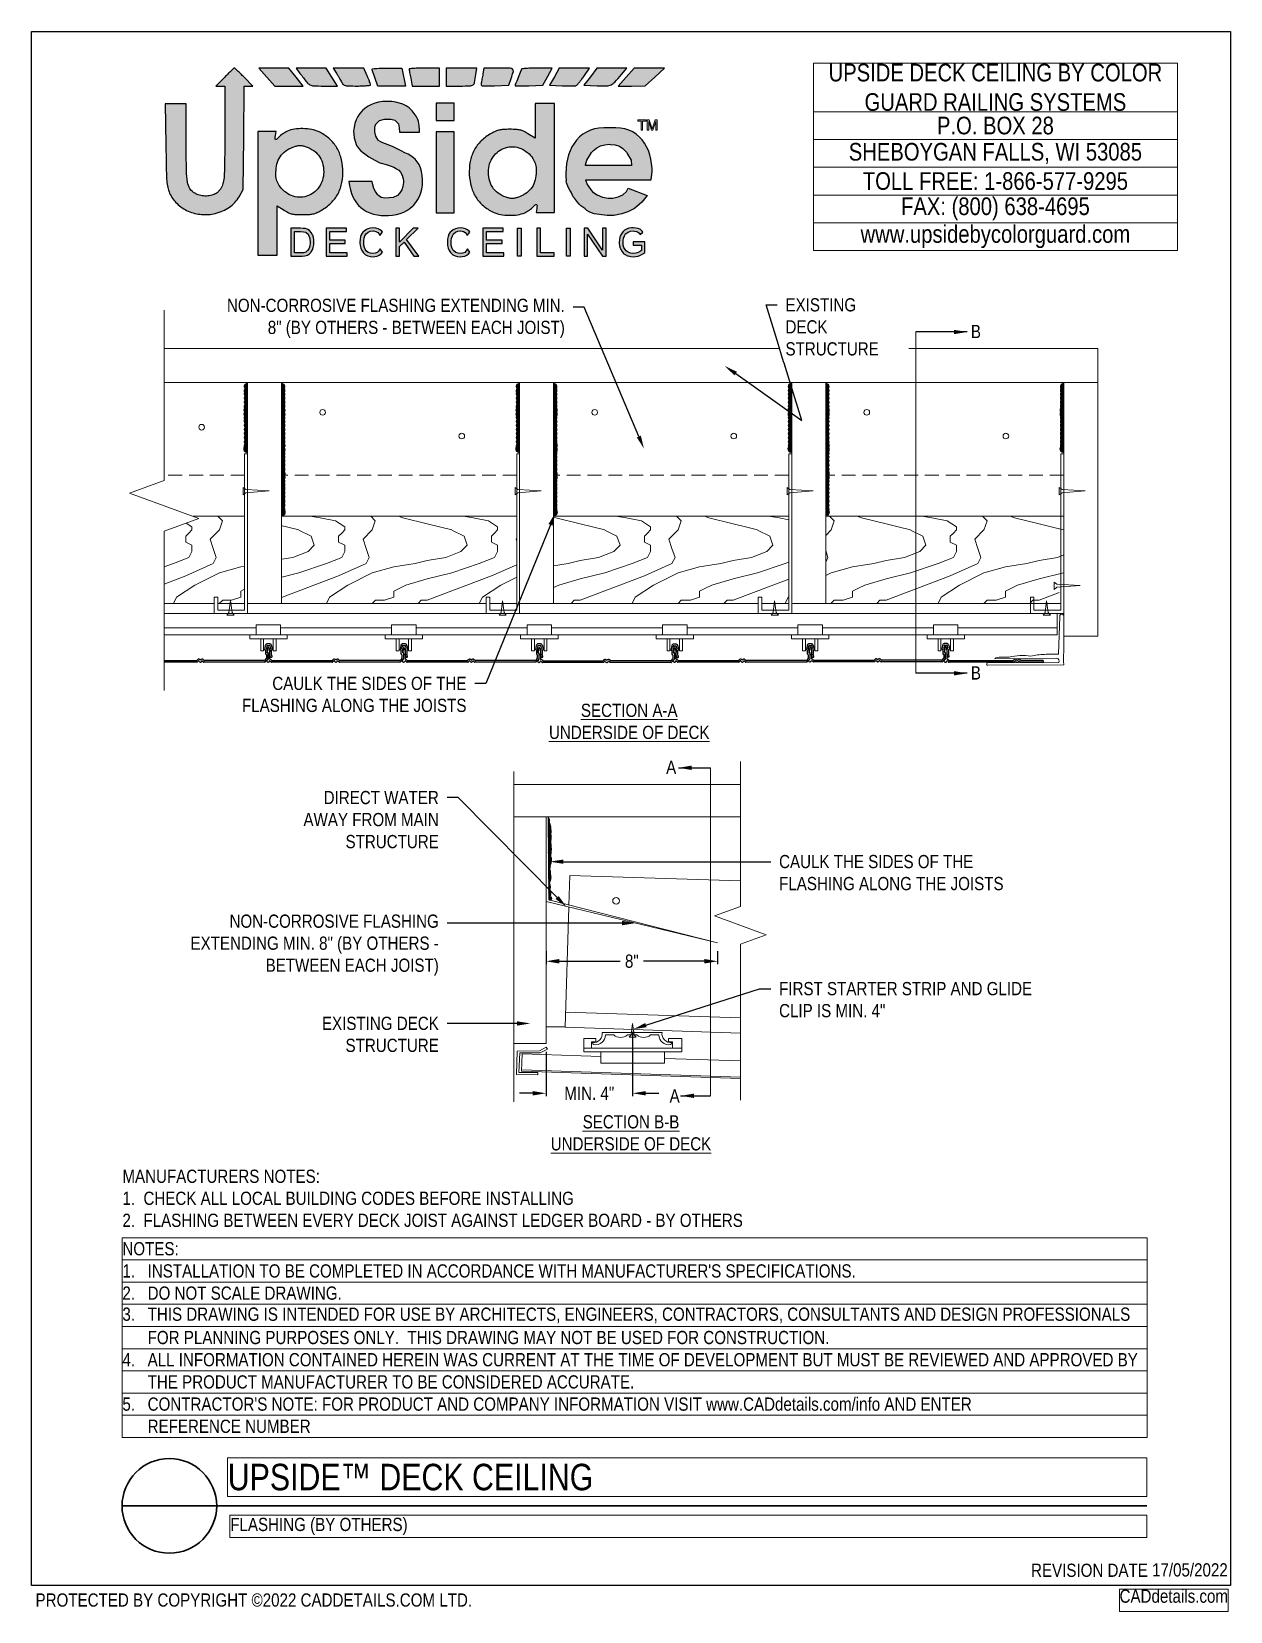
# Model space of a CAD drawing. Extents: x 0 to 216, y -5 to 280.
import ezdxf
from ezdxf import colors
from ezdxf.entities.mleader import LeaderData, LeaderLine
from ezdxf.math import Vec2, Vec3

# ---------------------------------------------------------------- set-up
doc = ezdxf.new("R2010")
doc.units = 0
doc.header["$LTSCALE"] = 10
doc.header["$MEASUREMENT"] = 0
doc.header["$PDMODE"] = 35
doc.linetypes.add('HIDDEN', pattern=[0.375, 0.25, -0.125])
doc.layers.get('0').update_dxf_attribs({"linetype": 'CONTINUOUS'})
doc.layers.get('Defpoints').update_dxf_attribs({"linetype": 'CONTINUOUS'})
for name, color, linetype, lineweight in [('CADdetails-1-ANNO', 41, 'CONTINUOUS', 5), ('CADdetails-2-HATCH', 8, 'CONTINUOUS', 5), ('CADdetails-3-FINE', 11, 'CONTINUOUS', 5), ('CADdetails-4-LIGHT', 3, 'CONTINUOUS', 9), ('CADdetails-5-MEDIUM', 4, 'CONTINUOUS', 18), ('CADdetails-6-HEAVY', 6, 'CONTINUOUS', 30), ('Company LOGO$0$CADdetails-1-ANNO', 41, 'CONTINUOUS', 5), ('Company LOGO$0$CADdetails-2-HATCH', 8, 'CONTINUOUS', 5)]:
    doc.layers.add(name, color=color, linetype=linetype, lineweight=lineweight)
doc.layers.add('Company LOGO$0$CADdetails-8-NONPLOT', color=190, linetype='CONTINUOUS', plot=False)
doc.layers.add('Company LOGO$0$CADdetails-9-TITLEBLOCK', color=7, linetype='CONTINUOUS')
doc.styles.add('CADdetails-DETAILTITLE', font='ARIALN.TTF', dxfattribs={"height": 4.77})
doc.styles.add('CADdetails-DIMENSIONS', font='ARIALN.TTF', dxfattribs={"height": 2.38})
doc.styles.add('CADdetails-NOTES', font='ARIALN.TTF', dxfattribs={"height": 2.38})
doc.styles.add('Company LOGO$0$CADdetails-DIMENSIONS', font='ARIALN.TTF', dxfattribs={"height": 2.38})
doc.styles.add('Company LOGO$0$CADdetails-NOTES', font='ARIALN.TTF', dxfattribs={"height": 2.38})
doc.styles.add('Company LOGO$0$CADdetails-SUBHEADING', font='ARIALN.TTF', dxfattribs={"height": 3.18})
doc.dimstyles.new('CADdetails-DIM', dxfattribs={"dimtxt": 2.38, "dimasz": 2.38, "dimexe": 0.5, "dimexo": 1.5, "dimgap": 1, "dimtad": 0, "dimzin": 0, "dimdsep": 46, "dimtxsty": 'CADdetails-DIMENSIONS', "dimcen": 1, "dimclrd": 256, "dimclre": 256, "dimclrt": 256, "dimadec": 0, "dimazin": 0, "dimtfac": 1, "dimtofl": 0, "dimtmove": 0, "dimatfit": 3, "dimfxl": 1, "dimtolj": 1, "dimtzin": 0, "dimarcsym": 0})
doc.dimstyles.new('CADdetails-LEADER', dxfattribs={"dimtxt": 2.38, "dimasz": 2.38, "dimexe": 0.5, "dimexo": 1.5, "dimgap": 1, "dimtad": 0, "dimzin": 0, "dimdsep": 46, "dimtxsty": 'CADdetails-DIMENSIONS', "dimcen": 1, "dimclrd": 256, "dimclre": 256, "dimclrt": 256, "dimadec": 0, "dimazin": 0, "dimtfac": 1, "dimtdec": 4, "dimtofl": 0, "dimtmove": 0, "dimatfit": 3, "dimfxl": 1, "dimtolj": 1, "dimtzin": 0, "dimarcsym": 0})

msp = doc.modelspace()

# ---------------------------------------------------------------- texts
at = {"layer": 'CADdetails-1-ANNO', "char_height": 2.38, "style": 'CADdetails-NOTES'}
for s, width, insert, attachment_point in [('B', 1.3852, (169.238, 227.143), 1), ('B', 1.3852, (169.238, 165.617), 1), ('{\\LSECTION A-A\\PUNDERSIDE OF DECK}', 30.78923, (107.686, 158.874), 2), ('A', 1.3852, (114.331, 148.604), 1), ('A', 1.3852, (114.954, 89.391), 1), ('{\\LSECTION B-B\\PUNDERSIDE OF DECK}', 29.64811, (108, 84.727), 2)]:
    msp.add_mtext_dynamic_manual_height_columns(s, width=width, gutter_width=11.9, heights=[0], dxfattribs=dict(at, insert=insert, attachment_point=attachment_point))
at = {"layer": 'CADdetails-1-ANNO', "insert": (16.364, 64.564), "char_height": 2.38, "width": 181.01583, "attachment_point": 7, "style": 'CADdetails-NOTES'}
msp.add_mtext('MANUFACTURERS NOTES:\\P1.  CHECK ALL LOCAL BUILDING CODES BEFORE INSTALLING\\P2.  FLASHING BETWEEN EVERY DECK JOIST AGAINST LEDGER BOARD - BY OTHERS', dxfattribs=at)

# ---------------------------------------------------------------- blocks, each defined once
blk = doc.blocks.new('*T1')
at = {"layer": 'Defpoints', "color": 8, "linetype": 'ByBlock', "lineweight": 0, "transparency": 16777216}
for p, q in [((0, 0), (165.2, 0)), ((0, 0), (0, -4)), ((165.2, 0), (165.2, -4)), ((0, -4), (165.2, -4))]:
    blk.add_line(p, q, dxfattribs=at)
at = {"layer": 'CADdetails-5-MEDIUM', "transparency": 16777216, "insert": (0.06, -2), "char_height": 2.38, "width": 165.0809, "attachment_point": 4, "style": 'CADdetails-NOTES'}
blk.add_mtext('FLASHING (BY OTHERS)', dxfattribs=at)
blk = doc.blocks.new('*T2')
at = {"layer": 'Defpoints', "color": 8, "linetype": 'ByBlock', "lineweight": 0, "transparency": 16777216}
for p, q in [((0, 0), (165.65, 0)), ((0, 0), (0, -7)), ((165.65, 0), (165.65, -7)), ((0, -7), (165.65, -7))]:
    blk.add_line(p, q, dxfattribs=at)
at = {"layer": 'CADdetails-6-HEAVY', "transparency": 16777216, "insert": (0.06, -3.5), "char_height": 4.77, "width": 165.5323, "attachment_point": 4, "style": 'CADdetails-DETAILTITLE'}
blk.add_mtext('UPSIDE™ DECK CEILING', dxfattribs=at)
blk = doc.blocks.new('*T6')
at = {"layer": 'Defpoints', "color": 8, "linetype": 'ByBlock', "lineweight": 0, "transparency": 16777216}
for p, q in [((0, 0), (65.57, 0)), ((0, 0), (0, -33.77)), ((65.57, 0), (65.57, -33.77)), ((0, -8.77), (65.57, -8.77)), ((0, -13.77), (65.57, -13.77)), ((0, -18.77), (65.57, -18.77)), ((0, -23.77), (65.57, -23.77)), ((0, -28.77), (65.57, -28.77)), ((0, -33.77), (65.57, -33.77))]:
    blk.add_line(p, q, dxfattribs=at)
at = {"layer": 'Company LOGO$0$CADdetails-1-ANNO', "color": 0, "transparency": 16777216, "char_height": 3.18, "width": 65.4473, "attachment_point": 5, "style": 'Company LOGO$0$CADdetails-SUBHEADING'}
for s, insert in [('UPSIDE DECK CEILING BY COLOR GUARD RAILING SYSTEMS', (32.78, -4.38)), ('P.O. BOX 28', (32.78, -11.27))]:
    blk.add_mtext(s, dxfattribs=dict(at, insert=insert))
at = {"layer": 'Company LOGO$0$CADdetails-1-ANNO', "transparency": 16777216, "char_height": 3.18, "width": 65.4473, "attachment_point": 5, "style": 'Company LOGO$0$CADdetails-SUBHEADING'}
for s, insert in [('SHEBOYGAN FALLS, WI 53085', (32.78, -16.27)), ('TOLL FREE: 1-866-577-9295', (32.78, -21.27)), ('FAX: (800) 638-4695', (32.78, -26.27)), ('www.upsidebycolorguard.com', (32.78, -31.27))]:
    blk.add_mtext(s, dxfattribs=dict(at, insert=insert))
blk = doc.blocks.new('*T7')
at = {"layer": 'Defpoints', "color": 8, "linetype": 'ByBlock', "lineweight": 0, "transparency": 16777216}
for p, q in [((0, 0), (184.71, 0)), ((0, 0), (0, -36)), ((184.71, 0), (184.71, -36)), ((0, -4), (184.71, -4)), ((0, -8), (184.71, -8)), ((0, -12), (184.71, -12)), ((0, -16), (184.71, -16)), ((0, -20), (184.71, -20)), ((0, -24), (184.71, -24)), ((0, -28), (184.71, -28)), ((0, -32), (184.71, -32)), ((0, -36), (184.71, -36))]:
    blk.add_line(p, q, dxfattribs=at)
at = {"layer": 'Company LOGO$0$CADdetails-1-ANNO', "transparency": 16777216, "char_height": 2.38, "width": 184.5948, "attachment_point": 4, "style": 'Company LOGO$0$CADdetails-NOTES'}
for s, insert in [('NOTES:', (0.06, -2)), ("1.   INSTALLATION TO BE COMPLETED IN ACCORDANCE WITH MANUFACTURER'S SPECIFICATIONS.", (0.06, -6)), ('2.   DO NOT SCALE DRAWING.', (0.06, -10)), ('3.   THIS DRAWING IS INTENDED FOR USE BY ARCHITECTS, ENGINEERS, CONTRACTORS, CONSULTANTS AND DESIGN PROFESSIONALS', (0.06, -14)), ('      FOR PLANNING PURPOSES ONLY.  THIS DRAWING MAY NOT BE USED FOR CONSTRUCTION.', (0.06, -18)), ('4.   ALL INFORMATION CONTAINED HEREIN WAS CURRENT AT THE TIME OF DEVELOPMENT BUT MUST BE REVIEWED AND APPROVED BY', (0.06, -22)), ('      THE PRODUCT MANUFACTURER TO BE CONSIDERED ACCURATE.', (0.06, -26)), ("5.   CONTRACTOR'S NOTE: FOR PRODUCT AND COMPANY INFORMATION VISIT www.CADdetails.com/info AND ENTER", (0.06, -30)), ('      REFERENCE NUMBER', (0.06, -34))]:
    blk.add_mtext(s, dxfattribs=dict(at, insert=insert))
blk = doc.blocks.new('*T8')
at = {"layer": 'Defpoints', "color": 8, "linetype": 'ByBlock', "lineweight": 0, "transparency": 16777216}
for p, q in [((0, 0), (19.6, 0)), ((0, 0), (0, -4)), ((19.6, 0), (19.6, -4)), ((0, -4), (19.6, -4))]:
    blk.add_line(p, q, dxfattribs=at)
at = {"layer": 'Company LOGO$0$CADdetails-1-ANNO', "transparency": 16777216, "insert": (9.8, -0.06), "char_height": 2.38, "width": 19.4793, "attachment_point": 2, "style": 'Company LOGO$0$CADdetails-NOTES'}
blk.add_mtext('CADdetails.com', dxfattribs=at)
blk = doc.blocks.new('Company LOGO')
at = {"layer": 'Company LOGO$0$CADdetails-2-HATCH'}
h = blk.add_hatch(color=256, dxfattribs=at)
h.dxf.hatch_style = 1
h.set_gradient(color1=(19, 55, 126), color2=(19, 55, 126), tint=1)
h.paths.add_polyline_path([(63, 273.4, 0.021493), (61.4, 273.28, 0.386009), (61.34, 273.12), (62.4, 270.19), (67.35, 270.19), (66.72, 273.42)])
h.paths.add_polyline_path([(24.36, 253.07, 0.037005), (24.54, 251.92, 0.047584), (24.87, 250.9, 0.097156), (26.21, 249, 0.087278), (28.21, 247.65, 0.084394), (30.61, 247.04, 0.082746), (33.1, 247.24, 0.039468), (34.47, 247.71, 0.050701), (35.63, 248.35, 0.052665), (36.6, 249.19, 0.063684), (37.62, 250.61), (38.15, 251.52), (38.23, 260.81), (38.3, 270.19), (39.09, 270.19), (39.87, 270.19), (38.28, 271.8, 0.004046), (37.65, 272.42, 0.006325), (37.11, 272.94, 0.002225), (36.63, 273.38, 0.187004), (36.54, 273.42, 0.187004), (36.45, 273.38, 0.002225), (35.97, 272.94, 0.006325), (35.43, 272.42, 0.004046), (34.81, 271.8), (33.21, 270.19), (34.01, 270.19), (34.81, 270.19), (34.8, 261.7, -0.001228), (34.78, 256.6, -0.0111), (34.72, 254.37, -0.025745), (34.59, 253.06, -0.068426), (34.32, 252.17, -0.035575), (34.08, 251.72, -0.063896), (33.48, 251.01, -0.067542), (33.1, 250.75, -0.073553), (32.24, 250.45, -0.053627), (31.23, 250.37, -0.053796), (30.23, 250.51, -0.075588), (29.4, 250.86, -0.114163), (28.54, 251.7, -0.100994), (28.09, 252.87, -0.037834), (27.9, 254.95, -0.003687), (27.86, 260.02), (27.86, 266.97), (25.98, 266.97), (24.09, 266.97), (24.19, 259.59, 0.001374), (24.27, 254.95, 0.014772)])
h.paths.add_polyline_path([(44.19, 260.61, 0.024475), (44.72, 261.16, -0.026424), (45.25, 261.56, -0.018147), (45.67, 261.83, -0.022448), (46.09, 262.04, -0.070607), (47.34, 262.41, -0.042334), (48.9, 262.51, -0.041926), (50.47, 262.35, -0.061951), (51.79, 261.92, -0.067236), (53.54, 260.8, -0.07524), (54.86, 259.29, -0.072345), (55.7, 257.41, -0.056046), (56.07, 255.19, -0.058933), (55.92, 252.83, -0.076377), (55.21, 250.78, -0.078413), (53.93, 249.09, -0.066301), (52.13, 247.75, -0.028219), (51.09, 247.25, -0.066749), (49.95, 247.04, -0.012008), (48.79, 247.01, -0.011184), (47.6, 247.04, -0.076174), (46.51, 247.25, -0.026953), (45.51, 247.81), (44.23, 248.6), (44.23, 244.15), (44.23, 239.7), (42.49, 239.7), (40.76, 239.7), (40.76, 250.85), (40.76, 262.01), (42.4, 262.01), (44.04, 262.01), (43.93, 261.27, 0.025786), (43.87, 260.72, 0.341586), (43.98, 260.56, 0.271765)])
h.paths.add_polyline_path([(44.98, 257.73, -0.087906), (46.01, 258.66, -0.065753), (47.41, 259.29, -0.028459), (48.43, 259.54, -0.026466), (49.46, 259.24, -0.074693), (50.89, 258.49, -0.093173), (51.92, 257.4, -0.091427), (52.5, 255.99, -0.069202), (52.61, 254.31, -0.153996), (51.56, 251.67, -0.171742), (49.22, 250.25, -0.17006), (46.49, 250.6, -0.160966), (44.34, 252.76, -0.076107), (44.07, 253.6, -0.037438), (44.02, 254.2, -0.017221), (44.04, 254.98, -0.064559), (44.32, 256.5, -0.087512)], flags=16)
h.paths.add_polyline_path([(105.69, 270.19), (108.12, 270.19), (110.55, 270.2), (112.29, 271.79), (114.02, 273.39), (111.29, 273.4), (108.57, 273.42), (107.13, 271.8)])
h.paths.add_polyline_path([(104.42, 270.42, 0.099231), (105.08, 270.9, 0.012338), (106.26, 272.24), (107.25, 273.42), (104.56, 273.42), (101.87, 273.42), (100.68, 271.87), (99.5, 270.32), (101.9, 270.25, 0.013222), (103.63, 270.24, 0.101611)])
h.paths.add_polyline_path([(97.28, 270.22, 0.004017), (97.95, 270.24, 0.084588), (98.14, 270.28, 0.121359), (98.29, 270.38, 0.008027), (98.65, 270.8, 0.011232), (99.05, 271.31, 0.008143), (99.48, 271.9), (100.54, 273.42), (97.81, 273.42), (95.08, 273.42), (94.21, 271.87), (93.34, 270.32), (95.6, 270.24, 0.004622), (96.49, 270.22, 0.006499)])
h.paths.add_polyline_path([(89.15, 273.36, 0.0048), (88.4, 273.3, 0.3135), (88.24, 273.21, 0.001515), (87.65, 271.71, 0.000677), (87.15, 270.41, 0.091302), (87.12, 270.25, 0.413802), (87.15, 270.22, 0.000794), (87.85, 270.22, 0.004441), (88.65, 270.22, 0.002661), (89.61, 270.25), (92.09, 270.32), (92.95, 271.87), (93.81, 273.42), (91.1, 273.42, 0.006579), (90.05, 273.4, 0.010254)])
h.paths.add_polyline_path([(86.4, 271.56, 0.016967), (86.8, 272.82, 0.294035), (86.67, 273.22, 0.170178), (86.2, 273.39, 0.005662), (84.18, 273.42), (81.48, 273.42), (81.31, 272.36, -0.004104), (81.24, 271.92, -0.003548), (81.15, 271.45, -0.006828), (80.99, 270.65, 0.099352), (81.02, 270.42, 0.375851), (81.26, 270.2, 0.003367), (83.41, 270.25), (85.96, 270.32)])
h.paths.add_polyline_path([(79.54, 270.4, 0.191615), (79.82, 270.83, 0.014504), (80.05, 272.24), (80.21, 273.42), (77.47, 273.42), (74.72, 273.42), (74.72, 271.8), (74.72, 270.19), (77.19, 270.19, 0.007724), (79.01, 270.22, 0.14847)])
h.paths.add_polyline_path([(73.48, 271.8), (73.48, 273.42), (70.76, 273.42, 0.007103), (69.71, 273.4, 0.011798), (68.83, 273.36, 0.005473), (68.1, 273.29, 0.474365), (68.02, 273.19, 0.00306), (68.11, 272.65, 0.006216), (68.27, 271.79), (68.59, 270.19), (71.04, 270.19), (73.48, 270.19)])
h.paths.add_polyline_path([(60.37, 270.26, 0.007459), (61.01, 270.32, 0.379893), (61.09, 270.41, 0.066455), (61.07, 270.52, 0.014024), (60.71, 271.47, 0.00534), (60.47, 272.02), (59.85, 273.42), (57.11, 273.42), (54.36, 273.42), (55.01, 272.36, -0.004274), (55.28, 271.92, -0.003871), (55.55, 271.45, -0.007056), (55.98, 270.69, 0.27854), (56.67, 270.22, 0.006133), (58.65, 270.19, 0.008346), (59.58, 270.21, 0.013842)])
h.paths.add_polyline_path([(55.12, 270.19), (54.11, 271.8), (53.1, 273.42), (50.38, 273.42), (47.66, 273.42), (48.36, 272.47, 0.007179), (49.59, 270.87, 0.103353), (50.14, 270.41, 0.113737), (50.81, 270.23, 0.009418), (52.62, 270.19)])
h.paths.add_polyline_path([(48.94, 270.19), (47.64, 271.8), (46.33, 273.41), (43.65, 273.41), (40.97, 273.42), (42.4, 271.8), (43.82, 270.19), (46.38, 270.19)])
h = blk.add_hatch(color=256, dxfattribs=at)
h.dxf.hatch_style = 1
h.set_gradient(color1=(147, 149, 152), color2=(147, 149, 152), tint=1)
h.paths.add_polyline_path([(110.72, 264.07), (109.22, 264.07), (109.22, 263.96), (109.22, 263.85), (109.84, 263.85), (109.84, 262.22), (110.09, 262.22), (110.09, 263.85), (110.72, 263.85), (110.72, 263.96)])
h.paths.add_polyline_path([(111.3, 264.07), (110.94, 264.07), (110.94, 262.22), (111.19, 262.22), (111.19, 263.78), (111.71, 262.22), (111.95, 262.22), (112.48, 263.78), (112.48, 262.22), (112.72, 262.22), (112.72, 264.07), (112.36, 264.07), (111.83, 262.49)])
h.paths.add_polyline_path([(69.5, 256.55), (69.1, 257.01), (68.8, 257.27), (68.36, 257.59), (67.84, 257.89), (67.26, 258.18), (66.6, 258.52), (65.86, 258.9), (65.05, 259.27), (63.3, 259.94), (62.79, 260.19), (62.4, 260.43), (61.97, 261.15), (61.79, 261.95), (61.79, 262.78), (61.98, 263.26), (62.63, 263.92), (63.5, 264.18), (64.71, 264.18), (65.49, 263.99), (66.08, 263.37), (66.23, 262.66), (66.3, 261.89), (69.91, 261.89), (69.9, 262.29), (69.82, 263.06), (69.69, 263.79), (69.58, 264.17), (69.29, 264.75), (68.95, 265.27), (68.55, 265.75), (68.49, 265.81), (68.01, 266.24), (67.48, 266.6), (66.9, 266.9), (66.28, 267.13), (65.6, 267.29), (64.88, 267.39), (64.1, 267.43), (63.99, 267.43), (63.23, 267.39), (62.52, 267.28), (61.85, 267.11), (61.22, 266.87), (60.65, 266.57), (60.11, 266.2), (59.63, 265.77), (59.57, 265.71), (59.14, 265.22), (58.79, 264.68), (58.49, 264.09), (58.27, 263.46), (58.1, 262.79), (58.02, 262.11), (58.1, 260.86), (58.56, 259.5), (58.9, 258.98), (59.32, 258.52), (59.6, 258.29), (60.04, 257.99), (60.74, 257.41), (61.86, 256.81), (62.75, 256.36), (63.01, 256.29), (63.89, 256.06), (64.63, 255.81), (65.26, 255.55), (65.77, 255.29), (66.15, 255.01), (66.47, 254.68), (66.77, 254.13), (66.95, 253.47), (67.01, 253.1), (67.01, 252.83), (66.91, 252.1), (66.69, 251.46), (66.36, 250.92), (65.91, 250.47), (65.17, 250.13), (64.43, 250.03), (63.59, 249.99), (63.35, 250.02), (62.97, 250.11), (62.49, 250.45), (62.3, 250.66), (61.95, 251.17), (61.66, 251.75), (61.46, 252.4), (61.34, 252.96), (57.18, 252.96), (57.28, 252.21), (57.43, 251.51), (57.63, 250.85), (57.88, 250.25), (58.17, 249.68), (58.52, 249.17), (58.92, 248.69), (59.3, 248.32), (59.8, 247.93), (60.35, 247.6), (60.94, 247.33), (61.59, 247.11), (62.27, 246.97), (63.01, 246.87), (63.78, 246.85), (64.3, 246.85), (65.05, 246.92), (65.76, 247.04), (66.42, 247.23), (67.04, 247.47), (67.62, 247.76), (68.16, 248.12), (68.65, 248.53), (68.82, 248.69), (69.25, 249.19), (69.62, 249.73), (69.91, 250.31), (70.14, 250.94), (70.31, 251.61), (70.41, 252.32), (70.44, 253.09), (70.44, 253.26), (70.39, 254.05), (70.27, 254.78), (70.09, 255.44), (69.83, 256.03)])
h.paths.add_polyline_path([(76.14, 261.93), (72.92, 261.93), (72.92, 247.35), (76.14, 247.35)])
h.paths.add_polyline_path([(91.07, 248.68, 0.341586), (90.96, 248.84, 0.271765), (90.75, 248.79, 0.019767), (90.32, 248.35, -0.044236), (90.07, 248.11, -0.018515), (89.69, 247.84, -0.018147), (89.27, 247.57, -0.022448), (88.85, 247.36, -0.070607), (87.6, 246.99, -0.042356), (86.04, 246.89, -0.041905), (84.47, 247.05, -0.061951), (83.15, 247.48, -0.067236), (81.4, 248.6, -0.07524), (80.08, 250.11, -0.072345), (79.24, 251.99, -0.056046), (78.87, 254.21, -0.058932), (79.02, 256.57, -0.076367), (79.73, 258.61, -0.078425), (81.01, 260.31, -0.066301), (82.82, 261.65, -0.02205), (83.62, 262.05, -0.05014), (84.26, 262.26, -0.042333), (84.99, 262.36, -0.012008), (86.15, 262.39, -0.011184), (87.34, 262.36, -0.048248), (88.04, 262.26, -0.058319), (88.64, 262.04, -0.021396), (89.43, 261.59), (90.71, 260.8), (90.71, 265.25), (90.71, 267.07), (94.19, 267.07), (94.19, 258.55), (94.19, 247.39), (92.55, 247.39), (90.91, 247.39), (91.01, 248.13, 0.025786)])
h.paths.add_polyline_path([(85.72, 259.15, -0.170022), (88.45, 258.8, -0.15121), (90.52, 256.8, -0.040421), (90.74, 256.31, -0.045193), (90.87, 255.8, -0.037438), (90.92, 255.2, -0.017221), (90.91, 254.42, -0.064559), (90.62, 252.9, -0.087512), (89.96, 251.67, -0.087906), (88.93, 250.74, -0.065754), (87.53, 250.11, -0.01726), (86.91, 249.95, -0.068076), (86.11, 249.97, -0.016174), (85.48, 250.16, -0.074693), (84.05, 250.91, -0.093172), (83.02, 252, -0.091428), (82.44, 253.41, -0.069202), (82.33, 255.08, -0.153996), (83.38, 257.73, -0.171781)], flags=16)
h.paths.add_polyline_path([(109.55, 260.97), (108.96, 261.49), (108.32, 261.91), (107.63, 262.25), (106.89, 262.48), (106.1, 262.62), (105.26, 262.67), (103.08, 262.67), (102.23, 262.6), (101.44, 262.45), (100.69, 262.21), (99.99, 261.9), (99.34, 261.49), (98.75, 261.01), (98.19, 260.45), (98.18, 260.42), (97.73, 259.84), (97.34, 259.21), (97.01, 258.53), (96.74, 257.81), (96.53, 257.03), (96.39, 256.22), (96.29, 255.35), (96.27, 254.43), (96.27, 253.99), (96.34, 253.09, 0.082895), (96.75, 251.85, -0.024793), (97.6, 250.21, 0.011606), (98.39, 249.24, 0.096461), (99.69, 248.11, 0.159443), (101.36, 247.18), (103.71, 246.87), (104.89, 246.84), (106.32, 247.17), (107.41, 247.52), (108.61, 248.15), (109.95, 249.28), (110.89, 250.49), (107.46, 251.79), (107.16, 251.21), (106.53, 250.59), (105.66, 250.2), (104.7, 250), (103.86, 250), (102.89, 250.14), (101.89, 250.58), (101.08, 251.13), (100.69, 251.61), (100.09, 252.46), (99.78, 253.31), (111.61, 253.31), (111.8, 254.76), (111.79, 255.33), (111.72, 256.21), (111.58, 257.04), (111.39, 257.82), (111.13, 258.56), (110.82, 259.25), (110.44, 259.89), (110, 260.48)])
h.paths.add_polyline_path([(103.26, 259.62), (104.09, 259.69), (104.33, 259.68), (105.17, 259.58), (105.91, 259.33), (106.55, 258.94), (107.07, 258.4), (107.2, 258.25), (107.38, 257.94), (108.01, 256.81), (108.11, 255.88), (99.78, 255.88), (99.79, 255.96), (100.04, 256.83), (100.5, 257.6), (100.91, 258.21), (101.23, 258.57), (101.83, 259.06), (102.5, 259.41)], flags=16)
h.paths.add_polyline_path([(76.13, 267.1), (72.9, 267.1), (72.9, 263.95), (76.13, 263.95)])
h = blk.add_hatch(color=256, dxfattribs=at)
h.dxf.hatch_style = 1
h.set_gradient(color1=(53, 53, 54), color2=(53, 53, 54), tint=1)
h.paths.add_polyline_path([(49.76, 244.34), (49.33, 244.49), (48.94, 244.54), (48.44, 244.55), (46.71, 244.55), (46.71, 239.52), (48.52, 239.52), (48.76, 239.53), (49.26, 239.6), (49.69, 239.73), (50.05, 239.94), (50.33, 240.22), (50.38, 240.3), (50.6, 240.66), (50.74, 241.09), (50.84, 241.55), (50.87, 242.07), (50.85, 242.46), (50.78, 242.92), (50.65, 243.33), (50.62, 243.4), (50.37, 243.82), (50.07, 244.14)])
h.paths.add_polyline_path([(47.38, 243.96), (48.44, 243.96), (48.97, 243.93), (49.35, 243.83), (49.47, 243.77), (49.82, 243.47), (49.91, 243.33), (50.1, 242.89), (50.16, 242.57), (50.18, 242.08), (50.18, 241.85), (50.12, 241.37), (50, 240.96), (49.79, 240.6), (49.46, 240.31), (49.39, 240.27), (48.98, 240.15), (48.45, 240.11), (47.38, 240.11)], flags=16)
h.paths.add_polyline_path([(56.71, 244.55), (53.08, 244.55), (53.08, 239.52), (56.83, 239.52), (56.83, 240.11), (53.74, 240.11), (53.74, 241.83), (56.52, 241.83), (56.52, 242.42), (53.74, 242.42), (53.74, 243.96), (56.71, 243.96)])
h.paths.add_polyline_path([(69.67, 244.55), (68.77, 244.55), (66.28, 242.06), (66.28, 244.55), (65.6, 244.55), (65.6, 239.52), (66.28, 239.52), (66.28, 241.27), (67.1, 242.06), (68.88, 239.52), (69.76, 239.52), (67.56, 242.51)])
h.paths.add_polyline_path([(62.79, 244.29), (62.43, 244.48), (62.01, 244.6), (61.53, 244.64), (61.52, 244.64), (61.04, 244.6), (60.6, 244.48), (60.21, 244.27), (59.84, 244), (59.69, 243.83), (59.45, 243.48), (59.29, 243.07), (59.19, 242.61), (59.16, 242.08), (59.16, 241.92), (59.22, 241.43), (59.33, 240.98), (59.5, 240.57), (59.73, 240.2), (59.85, 240.05), (60.17, 239.78), (60.56, 239.59), (61.01, 239.47), (61.52, 239.44), (61.85, 239.46), (62.28, 239.55), (62.65, 239.71), (62.98, 239.95), (63.24, 240.26), (62.8, 240.85), (62.58, 240.48), (62.29, 240.22), (61.92, 240.06), (61.47, 240), (61.08, 240.05), (60.67, 240.21), (60.31, 240.5), (60.16, 240.69), (59.99, 241.07), (59.88, 241.53), (59.84, 242.08), (59.85, 242.28), (59.91, 242.77), (60.06, 243.19), (60.27, 243.55), (60.3, 243.57), (60.62, 243.85), (61.03, 244.02), (61.52, 244.07), (61.62, 244.07), (62.04, 243.99), (62.39, 243.78), (62.67, 243.46), (62.76, 243.26), (63.21, 243.83), (63.09, 244.01)])
h.paths.add_polyline_path([(84.95, 244.55), (81.31, 244.55), (81.31, 239.52), (85.06, 239.52), (85.06, 240.11), (81.97, 240.11), (81.97, 241.83), (84.76, 241.83), (84.76, 242.42), (81.97, 242.42), (81.97, 243.96), (84.95, 243.96)])
h.paths.add_polyline_path([(78.54, 244.29), (78.18, 244.48), (77.76, 244.6), (77.28, 244.64), (77.27, 244.64), (76.79, 244.6), (76.35, 244.48), (75.95, 244.27), (75.59, 244), (75.43, 243.83), (75.2, 243.48), (75.04, 243.07), (74.94, 242.61), (74.91, 242.08), (74.91, 241.92), (74.96, 241.43), (75.07, 240.98), (75.24, 240.57), (75.48, 240.2), (75.6, 240.05), (75.92, 239.78), (76.31, 239.59), (76.75, 239.47), (77.27, 239.44), (77.6, 239.46), (78.03, 239.55), (78.4, 239.71), (78.73, 239.95), (78.99, 240.26), (78.55, 240.85), (78.33, 240.48), (78.04, 240.22), (77.66, 240.06), (77.22, 240), (76.83, 240.05), (76.42, 240.21), (76.06, 240.5), (75.9, 240.69), (75.73, 241.07), (75.62, 241.53), (75.59, 242.08), (75.6, 242.28), (75.66, 242.77), (75.81, 243.19), (76.02, 243.55), (76.04, 243.57), (76.37, 243.85), (76.78, 244.02), (77.27, 244.07), (77.36, 244.07), (77.79, 243.99), (78.14, 243.78), (78.41, 243.46), (78.51, 243.26), (78.95, 243.83), (78.84, 244.01)])
h.paths.add_polyline_path([(97.04, 244.55), (96.38, 244.55), (96.38, 239.52), (97.04, 239.52)])
h.paths.add_polyline_path([(91.69, 244.55), (91.02, 244.55), (91.02, 239.52), (94.17, 239.52), (94.17, 240.11), (91.69, 240.11)])
h.paths.add_polyline_path([(88.19, 244.55), (87.53, 244.55), (87.53, 239.52), (88.19, 239.52)])
h.paths.add_polyline_path([(107.47, 243.87), (107.9, 244.02), (108.39, 244.07), (108.63, 244.05), (109.06, 243.95), (109.4, 243.74), (109.67, 243.41), (110.11, 243.88), (110, 244.05), (109.69, 244.31), (109.32, 244.49), (108.89, 244.6), (108.39, 244.64), (108.11, 244.63), (107.63, 244.55), (107.21, 244.41), (106.83, 244.19), (106.52, 243.9), (106.4, 243.75), (106.17, 243.38), (106, 242.97), (105.9, 242.51), (105.87, 242.01), (105.87, 241.87), (105.93, 241.4), (106.06, 240.96), (106.08, 240.91), (106.29, 240.48), (106.59, 240.1), (106.94, 239.82), (107.37, 239.61), (107.5, 239.57), (107.94, 239.47), (108.44, 239.44), (108.84, 239.46), (109.28, 239.55), (109.7, 239.71), (110.12, 239.93), (110.52, 240.22), (110.52, 242.09), (108.39, 242.09), (108.39, 241.49), (109.87, 241.49), (109.87, 240.55), (109.71, 240.43), (109.32, 240.21), (108.88, 240.08), (108.4, 240.04), (108.36, 240.04), (107.9, 240.1), (107.47, 240.26), (107.1, 240.51), (106.92, 240.71), (106.72, 241.07), (106.6, 241.52), (106.56, 242.06), (106.56, 242.3), (106.64, 242.78), (106.8, 243.2), (107.03, 243.54), (107.12, 243.63)])
h.paths.add_polyline_path([(100.24, 244.55), (99.56, 244.55), (99.56, 239.52), (100.19, 239.52), (100.19, 243.48), (102.84, 239.52), (103.52, 239.52), (103.52, 244.55), (102.88, 244.55), (102.88, 240.59)])
at = {"layer": 'Company LOGO$0$CADdetails-8-NONPLOT'}
for p, q in [((59.14, 265.22), (58.79, 264.68)), ((59.57, 265.71), (59.14, 265.22)), ((59.63, 265.77), (59.57, 265.71)), ((60.11, 266.2), (59.63, 265.77)), ((60.65, 266.57), (60.11, 266.2)), ((61.22, 266.87), (60.65, 266.57)), ((61.85, 267.11), (61.22, 266.87)), ((62.52, 267.28), (61.85, 267.11)), ((63.23, 267.39), (62.52, 267.28)), ((63.99, 267.43), (63.23, 267.39)), ((64.1, 267.43), (63.99, 267.43)), ((64.88, 267.39), (64.1, 267.43)), ((65.6, 267.29), (64.88, 267.39)), ((66.28, 267.13), (65.6, 267.29)), ((66.9, 266.9), (66.28, 267.13)), ((67.48, 266.6), (66.9, 266.9)), ((68.01, 266.24), (67.48, 266.6)), ((68.49, 265.81), (68.01, 266.24)), ((68.55, 265.75), (68.49, 265.81)), ((68.95, 265.27), (68.55, 265.75)), ((69.29, 264.75), (68.95, 265.27)), ((58.1, 262.79), (58.01, 262.06)), ((58.27, 263.46), (58.1, 262.79)), ((58.49, 264.09), (58.27, 263.46)), ((58.79, 264.68), (58.49, 264.09)), ((65.49, 263.99), (64.71, 264.18)), ((65.49, 263.99), (66.08, 263.37)), ((66.08, 263.37), (66.23, 262.66)), ((66.23, 262.66), (66.3, 261.89)), ((69.58, 264.17), (69.29, 264.75)), ((69.69, 263.79), (69.58, 264.17)), ((69.82, 263.06), (69.69, 263.79)), ((69.9, 262.29), (69.82, 263.06)), ((69.91, 261.89), (69.9, 262.29)), ((100.69, 262.21), (99.99, 261.9)), ((101.44, 262.45), (100.69, 262.21)), ((102.23, 262.6), (101.44, 262.45)), ((103.08, 262.67), (102.23, 262.6)), ((105.26, 262.67), (103.08, 262.67)), ((106.1, 262.62), (105.26, 262.67)), ((106.89, 262.48), (106.1, 262.62)), ((107.63, 262.25), (106.89, 262.48)), ((108.32, 261.91), (107.63, 262.25)), ((58.56, 259.5), (58.9, 258.98)), ((62.79, 260.19), (62.4, 260.43)), ((63.3, 259.94), (62.79, 260.19)), ((65.05, 259.27), (63.3, 259.94)), ((65.86, 258.9), (65.05, 259.27)), ((66.3, 261.89), (69.91, 261.89)), ((97.34, 259.21), (97.01, 258.53)), ((97.73, 259.84), (97.34, 259.21)), ((98.18, 260.42), (97.73, 259.84)), ((98.19, 260.45), (98.18, 260.42)), ((98.75, 261.01), (98.19, 260.45)), ((99.34, 261.49), (98.75, 261.01)), ((99.99, 261.9), (99.34, 261.49)), ((101.83, 259.06), (102.5, 259.41)), ((102.5, 259.41), (103.26, 259.62)), ((103.26, 259.62), (104.09, 259.69)), ((104.09, 259.69), (104.33, 259.68)), ((104.33, 259.68), (105.17, 259.58)), ((105.17, 259.58), (105.91, 259.33)), ((105.91, 259.33), (106.55, 258.94)), ((108.96, 261.49), (108.32, 261.91)), ((109.55, 260.97), (108.96, 261.49)), ((110, 260.48), (109.55, 260.97)), ((110.44, 259.89), (110, 260.48)), ((110.82, 259.25), (110.44, 259.89)), ((111.13, 258.56), (110.82, 259.25)), ((58.9, 258.98), (59.32, 258.52)), ((59.32, 258.52), (59.6, 258.29)), ((59.6, 258.29), (60.04, 257.99)), ((60.04, 257.99), (60.74, 257.41)), ((60.74, 257.41), (61.86, 256.81)), ((61.86, 256.81), (62.75, 256.36)), ((62.75, 256.36), (63.01, 256.29)), ((63.01, 256.29), (63.89, 256.06)), ((66.6, 258.52), (65.86, 258.9)), ((67.26, 258.18), (66.6, 258.52)), ((67.84, 257.89), (67.26, 258.18)), ((68.36, 257.59), (67.84, 257.89)), ((68.8, 257.27), (68.36, 257.59)), ((69.1, 257.01), (68.8, 257.27)), ((69.5, 256.55), (69.1, 257.01)), ((69.83, 256.03), (69.5, 256.55)), ((96.53, 257.03), (96.39, 256.22)), ((96.74, 257.81), (96.53, 257.03)), ((97.01, 258.53), (96.74, 257.81)), ((99.79, 255.96), (100.04, 256.83)), ((100.04, 256.83), (100.5, 257.6)), ((100.5, 257.6), (100.91, 258.21)), ((100.91, 258.21), (101.23, 258.57)), ((101.23, 258.57), (101.83, 259.06)), ((106.55, 258.94), (107.07, 258.4)), ((107.07, 258.4), (107.2, 258.25)), ((107.2, 258.25), (107.55, 257.63)), ((107.38, 257.94), (108.01, 256.81)), ((108.01, 256.81), (108.11, 255.88)), ((111.39, 257.82), (111.13, 258.56)), ((111.58, 257.04), (111.39, 257.82)), ((111.72, 256.21), (111.58, 257.04)), ((63.89, 256.06), (64.63, 255.81)), ((64.63, 255.81), (65.26, 255.55)), ((65.26, 255.55), (65.77, 255.29)), ((65.77, 255.29), (66.15, 255.01)), ((66.15, 255.01), (66.47, 254.68)), ((66.47, 254.68), (66.77, 254.13)), ((66.77, 254.13), (66.95, 253.47)), ((66.95, 253.47), (67.01, 253.1)), ((70.09, 255.44), (69.83, 256.03)), ((70.27, 254.78), (70.09, 255.44)), ((70.39, 254.05), (70.27, 254.78)), ((70.44, 253.26), (70.39, 254.05)), ((96.29, 255.35), (96.27, 254.43)), ((96.27, 254.43), (96.27, 253.99)), ((96.27, 253.99), (96.34, 253.09)), ((96.39, 256.22), (96.29, 255.35)), ((99.78, 255.88), (99.79, 255.96)), ((108.11, 255.88), (99.78, 255.88)), ((111.61, 253.31), (111.8, 254.76)), ((111.79, 255.33), (111.72, 256.21)), ((111.8, 254.76), (111.79, 255.33)), ((61.34, 252.96), (57.18, 252.96)), ((57.18, 252.96), (57.28, 252.21)), ((57.28, 252.21), (57.43, 251.51)), ((57.43, 251.51), (57.63, 250.85)), ((57.63, 250.85), (57.88, 250.25)), ((61.46, 252.4), (61.34, 252.96)), ((61.66, 251.75), (61.46, 252.4)), ((61.95, 251.17), (61.66, 251.75)), ((62.3, 250.66), (61.95, 251.17)), ((62.49, 250.45), (62.3, 250.66)), ((66.36, 250.92), (65.91, 250.47)), ((66.69, 251.46), (66.36, 250.92)), ((66.91, 252.1), (66.69, 251.46)), ((67.01, 252.83), (66.91, 252.1)), ((67.01, 253.1), (67.01, 252.83)), ((69.91, 250.31), (70.14, 250.94)), ((70.14, 250.94), (70.31, 251.61)), ((70.31, 251.61), (70.41, 252.32)), ((70.41, 252.32), (70.44, 253.09)), ((70.44, 253.09), (70.44, 253.26)), ((99.78, 253.31), (111.61, 253.31)), ((57.88, 250.25), (58.17, 249.68)), ((58.17, 249.68), (58.52, 249.17)), ((58.52, 249.17), (58.92, 248.69)), ((58.92, 248.69), (59.3, 248.32)), ((59.3, 248.32), (59.8, 247.93)), ((59.8, 247.93), (60.35, 247.6)), ((62.97, 250.11), (62.49, 250.45)), ((63.35, 250.02), (62.97, 250.11)), ((63.59, 249.99), (63.35, 250.02)), ((64.43, 250.03), (63.59, 249.99)), ((65.17, 250.13), (64.43, 250.03)), ((65.91, 250.47), (65.17, 250.13)), ((67.04, 247.47), (67.62, 247.76)), ((67.62, 247.76), (68.16, 248.12)), ((68.16, 248.12), (68.65, 248.53)), ((68.65, 248.53), (68.82, 248.69)), ((68.82, 248.69), (69.25, 249.19)), ((69.25, 249.19), (69.62, 249.73)), ((69.62, 249.73), (69.91, 250.31)), ((60.35, 247.6), (60.94, 247.33)), ((60.94, 247.33), (61.59, 247.11)), ((61.59, 247.11), (62.27, 246.97)), ((62.27, 246.97), (63.01, 246.87)), ((63.01, 246.87), (63.78, 246.85)), ((63.78, 246.85), (64.3, 246.85)), ((64.3, 246.85), (65.05, 246.92)), ((65.05, 246.92), (65.76, 247.04)), ((65.76, 247.04), (66.42, 247.23)), ((66.42, 247.23), (67.04, 247.47)), ((48.44, 244.55), (46.71, 244.55)), ((46.71, 244.55), (46.71, 239.52)), ((47.38, 240.11), (47.38, 243.96)), ((47.38, 243.96), (48.44, 243.96)), ((48.94, 244.54), (48.44, 244.55)), ((48.44, 243.96), (48.97, 243.93)), ((49.33, 244.49), (48.94, 244.54)), ((48.97, 243.93), (49.35, 243.83)), ((49.76, 244.34), (49.33, 244.49)), ((49.35, 243.83), (49.47, 243.77)), ((49.47, 243.77), (49.82, 243.47)), ((50.07, 244.14), (49.76, 244.34)), ((49.82, 243.47), (49.91, 243.33)), ((49.91, 243.33), (50.1, 242.89)), ((50.37, 243.82), (50.07, 244.14)), ((50.1, 242.89), (50.16, 242.57)), ((50.16, 242.57), (50.18, 242.08)), ((50.18, 242.08), (50.18, 241.85)), ((50.62, 243.4), (50.37, 243.82)), ((50.65, 243.33), (50.62, 243.4)), ((50.78, 242.92), (50.65, 243.33)), ((50.85, 242.46), (50.78, 242.92)), ((50.84, 241.55), (50.87, 242.07)), ((50.87, 242.07), (50.85, 242.46)), ((59.19, 242.61), (59.16, 242.08)), ((59.16, 242.08), (59.16, 241.92)), ((59.29, 243.07), (59.19, 242.61)), ((59.45, 243.48), (59.29, 243.07)), ((59.69, 243.83), (59.45, 243.48)), ((59.84, 244), (59.69, 243.83)), ((60.21, 244.27), (59.84, 244)), ((59.84, 242.08), (59.85, 242.28)), ((59.88, 241.53), (59.84, 242.08)), ((59.85, 242.28), (59.91, 242.77)), ((59.91, 242.77), (60.06, 243.19)), ((60.06, 243.19), (60.27, 243.55)), ((60.6, 244.48), (60.21, 244.27)), ((60.27, 243.55), (60.3, 243.57)), ((60.3, 243.57), (60.62, 243.85)), ((61.04, 244.6), (60.6, 244.48)), ((60.62, 243.85), (61.03, 244.02)), ((61.03, 244.02), (61.52, 244.07)), ((61.52, 244.64), (61.04, 244.6)), ((61.53, 244.64), (61.52, 244.64)), ((61.52, 244.07), (61.62, 244.07)), ((62.01, 244.6), (61.53, 244.64)), ((61.62, 244.07), (62.04, 243.99)), ((62.43, 244.48), (62.01, 244.6)), ((62.04, 243.99), (62.39, 243.78)), ((62.39, 243.78), (62.67, 243.46)), ((62.79, 244.29), (62.43, 244.48)), ((62.67, 243.46), (62.76, 243.26)), ((62.76, 243.26), (63.21, 243.83)), ((63.09, 244.01), (62.79, 244.29)), ((63.21, 243.83), (63.09, 244.01)), ((66.28, 244.55), (65.6, 244.55)), ((65.6, 244.55), (65.6, 239.52)), ((68.77, 244.55), (66.28, 242.06)), ((66.28, 242.06), (66.28, 244.55)), ((66.28, 241.27), (67.1, 242.06)), ((67.1, 242.06), (68.88, 239.52)), ((67.56, 242.51), (69.67, 244.55)), ((69.76, 239.52), (67.56, 242.51)), ((69.67, 244.55), (68.77, 244.55)), ((74.94, 242.61), (74.91, 242.08)), ((74.91, 242.08), (74.91, 241.92)), ((75.04, 243.07), (74.94, 242.61)), ((75.2, 243.48), (75.04, 243.07)), ((75.43, 243.83), (75.2, 243.48)), ((75.59, 244), (75.43, 243.83)), ((75.95, 244.27), (75.59, 244)), ((75.59, 242.08), (75.6, 242.28)), ((75.62, 241.53), (75.59, 242.08)), ((75.6, 242.28), (75.66, 242.77)), ((75.66, 242.77), (75.81, 243.19)), ((75.81, 243.19), (76.02, 243.55)), ((76.35, 244.48), (75.95, 244.27)), ((76.02, 243.55), (76.04, 243.57)), ((76.04, 243.57), (76.37, 243.85)), ((76.79, 244.6), (76.35, 244.48)), ((76.37, 243.85), (76.78, 244.02)), ((76.78, 244.02), (77.27, 244.07)), ((77.27, 244.64), (76.79, 244.6)), ((77.28, 244.64), (77.27, 244.64)), ((77.27, 244.07), (77.36, 244.07)), ((77.76, 244.6), (77.28, 244.64)), ((77.36, 244.07), (77.79, 243.99)), ((78.18, 244.48), (77.76, 244.6)), ((77.79, 243.99), (78.14, 243.78)), ((78.14, 243.78), (78.41, 243.46)), ((78.54, 244.29), (78.18, 244.48)), ((78.41, 243.46), (78.51, 243.26)), ((78.51, 243.26), (78.95, 243.83)), ((78.84, 244.01), (78.54, 244.29)), ((78.95, 243.83), (78.84, 244.01)), ((100.24, 244.55), (99.56, 244.55)), ((99.56, 244.55), (99.56, 239.52)), ((100.19, 239.52), (100.19, 243.48)), ((100.19, 243.48), (102.84, 239.52)), ((102.88, 240.59), (100.24, 244.55)), ((103.52, 244.55), (102.88, 244.55)), ((102.88, 244.55), (102.88, 240.59)), ((103.52, 239.52), (103.52, 244.55)), ((105.9, 242.51), (105.87, 242.01)), ((105.87, 242.01), (105.87, 241.87)), ((106, 242.97), (105.9, 242.51)), ((106.17, 243.38), (106, 242.97)), ((106.4, 243.75), (106.17, 243.38)), ((106.52, 243.9), (106.4, 243.75)), ((106.83, 244.19), (106.52, 243.9)), ((106.56, 242.3), (106.64, 242.78)), ((106.56, 242.06), (106.56, 242.3)), ((106.6, 241.52), (106.56, 242.06)), ((106.64, 242.78), (106.8, 243.2)), ((106.8, 243.2), (107.03, 243.54)), ((107.21, 244.41), (106.83, 244.19)), ((107.03, 243.54), (107.12, 243.63)), ((107.12, 243.63), (107.47, 243.87)), ((107.63, 244.55), (107.21, 244.41)), ((107.47, 243.87), (107.9, 244.02)), ((108.11, 244.63), (107.63, 244.55)), ((107.9, 244.02), (108.39, 244.07)), ((108.39, 244.64), (108.11, 244.63)), ((108.89, 244.6), (108.39, 244.64)), ((108.39, 244.07), (108.63, 244.05)), ((110.52, 242.09), (108.39, 242.09)), ((108.39, 242.09), (108.39, 241.49)), ((108.63, 244.05), (109.06, 243.95)), ((109.32, 244.49), (108.89, 244.6)), ((109.06, 243.95), (109.4, 243.74)), ((109.69, 244.31), (109.32, 244.49)), ((109.4, 243.74), (109.67, 243.41)), ((109.67, 243.41), (110.11, 243.88)), ((110, 244.05), (109.69, 244.31)), ((110.11, 243.88), (110, 244.05)), ((110.52, 240.22), (110.52, 242.09)), ((46.71, 239.52), (48.52, 239.52)), ((48.45, 240.11), (47.38, 240.11)), ((48.98, 240.15), (48.45, 240.11)), ((48.52, 239.52), (48.76, 239.53)), ((48.76, 239.53), (49.26, 239.6)), ((49.39, 240.27), (48.98, 240.15)), ((49.26, 239.6), (49.69, 239.73)), ((49.46, 240.31), (49.39, 240.27)), ((49.79, 240.6), (49.46, 240.31)), ((49.69, 239.73), (50.05, 239.94)), ((50, 240.96), (49.79, 240.6)), ((50.12, 241.37), (50, 240.96)), ((50.05, 239.94), (50.33, 240.22)), ((50.18, 241.85), (50.12, 241.37)), ((50.33, 240.22), (50.38, 240.3)), ((50.38, 240.3), (50.6, 240.66)), ((50.6, 240.66), (50.74, 241.09)), ((50.74, 241.09), (50.84, 241.55)), ((59.16, 241.92), (59.22, 241.43)), ((59.22, 241.43), (59.33, 240.98)), ((59.33, 240.98), (59.5, 240.57)), ((59.5, 240.57), (59.73, 240.2)), ((59.73, 240.2), (59.85, 240.05)), ((59.85, 240.05), (60.17, 239.78)), ((59.99, 241.07), (59.88, 241.53)), ((60.16, 240.69), (59.99, 241.07)), ((60.31, 240.5), (60.16, 240.69)), ((60.17, 239.78), (60.56, 239.59)), ((60.67, 240.21), (60.31, 240.5)), ((60.56, 239.59), (61.01, 239.47)), ((61.08, 240.05), (60.67, 240.21)), ((61.01, 239.47), (61.52, 239.44)), ((61.47, 240), (61.08, 240.05)), ((61.92, 240.06), (61.47, 240)), ((61.52, 239.44), (61.85, 239.46)), ((61.85, 239.46), (62.28, 239.55)), ((62.29, 240.22), (61.92, 240.06)), ((62.28, 239.55), (62.65, 239.71)), ((62.58, 240.48), (62.29, 240.22)), ((62.8, 240.85), (62.58, 240.48)), ((62.65, 239.71), (62.98, 239.95)), ((63.24, 240.26), (62.8, 240.85)), ((62.98, 239.95), (63.24, 240.26)), ((65.6, 239.52), (66.28, 239.52)), ((66.28, 239.52), (66.28, 241.27)), ((68.88, 239.52), (69.76, 239.52)), ((74.91, 241.92), (74.96, 241.43)), ((74.96, 241.43), (75.07, 240.98)), ((75.07, 240.98), (75.24, 240.57)), ((75.24, 240.57), (75.48, 240.2)), ((75.48, 240.2), (75.6, 240.05)), ((75.6, 240.05), (75.92, 239.78)), ((75.73, 241.07), (75.62, 241.53)), ((75.9, 240.69), (75.73, 241.07)), ((76.06, 240.5), (75.9, 240.69)), ((75.92, 239.78), (76.31, 239.59)), ((76.42, 240.21), (76.06, 240.5)), ((76.31, 239.59), (76.75, 239.47)), ((76.83, 240.05), (76.42, 240.21)), ((76.75, 239.47), (77.27, 239.44)), ((77.22, 240), (76.83, 240.05)), ((77.66, 240.06), (77.22, 240)), ((77.27, 239.44), (77.6, 239.46)), ((77.6, 239.46), (78.03, 239.55)), ((78.04, 240.22), (77.66, 240.06)), ((78.03, 239.55), (78.4, 239.71)), ((78.33, 240.48), (78.04, 240.22)), ((78.55, 240.85), (78.33, 240.48)), ((78.4, 239.71), (78.73, 239.95)), ((78.99, 240.26), (78.55, 240.85)), ((78.73, 239.95), (78.99, 240.26)), ((99.56, 239.52), (100.19, 239.52)), ((102.84, 239.52), (103.52, 239.52)), ((105.87, 241.87), (105.93, 241.4)), ((105.93, 241.4), (106.06, 240.96)), ((106.06, 240.96), (106.08, 240.91)), ((106.08, 240.91), (106.29, 240.48)), ((106.29, 240.48), (106.57, 240.12)), ((106.57, 240.12), (106.58, 240.1)), ((106.58, 240.1), (106.94, 239.82)), ((106.72, 241.07), (106.6, 241.52)), ((106.92, 240.71), (106.72, 241.07)), ((107.1, 240.51), (106.92, 240.71)), ((106.94, 239.82), (107.37, 239.61)), ((107.47, 240.26), (107.1, 240.51)), ((107.37, 239.61), (107.5, 239.57)), ((107.9, 240.1), (107.47, 240.26)), ((107.5, 239.57), (107.94, 239.47)), ((108.36, 240.04), (107.9, 240.1)), ((107.94, 239.47), (108.44, 239.44)), ((108.4, 240.04), (108.36, 240.04)), ((108.39, 241.49), (109.87, 241.49)), ((108.88, 240.08), (108.4, 240.04)), ((108.44, 239.44), (108.84, 239.46)), ((108.84, 239.46), (109.28, 239.55)), ((109.32, 240.21), (108.88, 240.08)), ((109.28, 239.55), (109.7, 239.71)), ((109.71, 240.43), (109.32, 240.21)), ((109.7, 239.71), (110.12, 239.93)), ((109.87, 240.55), (109.71, 240.43)), ((109.87, 241.49), (109.87, 240.55)), ((110.12, 239.93), (110.52, 240.22))]:
    blk.add_line(p, q, dxfattribs=at)
at = {"layer": 'Company LOGO$0$CADdetails-8-NONPLOT', "lineweight": 0}
for p, q in [((111.3, 264.07), (110.94, 264.07)), ((110.94, 264.07), (110.94, 262.22)), ((110.94, 262.22), (111.19, 262.22)), ((111.19, 262.22), (111.19, 263.78)), ((111.19, 263.78), (111.71, 262.22)), ((111.83, 262.49), (111.3, 264.07)), ((111.71, 262.22), (111.95, 262.22)), ((112.36, 264.07), (111.83, 262.49)), ((111.95, 262.22), (112.48, 263.78)), ((112.72, 264.07), (112.36, 264.07)), ((112.48, 263.78), (112.48, 263.78)), ((112.48, 263.78), (112.48, 262.22)), ((112.48, 262.22), (112.72, 262.22)), ((112.72, 262.22), (112.72, 264.07))]:
    blk.add_line(p, q, dxfattribs=at)
at = {"layer": 'Company LOGO$0$CADdetails-8-NONPLOT'}
for points in [[(34.81, 271.8), (33.21, 270.19), (34.01, 270.19), (34.81, 270.19), (34.8, 261.7, -0.001228), (34.78, 256.6, -0.0111), (34.72, 254.37, -0.025745), (34.59, 253.06, -0.068426), (34.32, 252.17, -0.035575), (34.08, 251.72, -0.035059), (33.78, 251.31, -0.037077), (33.44, 250.97, -0.059244), (33.1, 250.75, -0.073552), (32.24, 250.45, -0.053628), (31.23, 250.37, -0.053796), (30.23, 250.51, -0.075592), (29.4, 250.86, -0.114158), (28.54, 251.7, -0.100994), (28.09, 252.87, -0.037834), (27.9, 254.95, -0.003687), (27.86, 260.02), (27.86, 266.97), (25.98, 266.97), (24.09, 266.97), (24.19, 259.59, 0.001374), (24.27, 254.95, 0.014772), (24.36, 253.07, 0.037005), (24.54, 251.92, 0.047584), (24.87, 250.9, 0.097157), (26.21, 249, 0.087278), (28.21, 247.65, 0.084393), (30.61, 247.04, 0.082746), (33.1, 247.24, 0.039467), (34.47, 247.71, 0.050702), (35.63, 248.35, 0.05267), (36.6, 249.19, 0.048131), (37.41, 250.24), (38.15, 251.52), (38.23, 260.81), (38.3, 270.19), (39.09, 270.19), (39.87, 270.19), (38.28, 271.8, 0.004046), (37.65, 272.42, 0.006325), (37.11, 272.94, 0.002225), (36.63, 273.38, 0.187004), (36.54, 273.42, 0.187004), (36.45, 273.38, 0.002225), (35.97, 272.94, 0.006325), (35.43, 272.42, 0.004046)], [(48.36, 272.47, 0.007179), (49.59, 270.87, 0.103353), (50.14, 270.41, 0.113737), (50.81, 270.23, 0.009418), (52.62, 270.19), (55.12, 270.19), (54.11, 271.8), (53.1, 273.42), (50.38, 273.42), (47.66, 273.42)], [(55.01, 272.36, -0.004274), (55.28, 271.92, -0.003871), (55.55, 271.45, -0.003877), (55.79, 271.04, -0.012366), (55.93, 270.75, 0.109589), (56.18, 270.44, 0.119769), (56.53, 270.28, 0.046104), (57.15, 270.21, 0.004643), (58.65, 270.19, 0.008346), (59.58, 270.21, 0.013843), (60.37, 270.26, 0.007458), (61.01, 270.32, 0.379893), (61.09, 270.41, 0.086699), (61.06, 270.55, 0.004888), (60.91, 270.97, 0.007386), (60.71, 271.47, 0.00534), (60.47, 272.02), (59.85, 273.42), (57.11, 273.42), (54.36, 273.42)], [(67.35, 270.19), (62.4, 270.19), (61.34, 273.12, -0.386009), (61.4, 273.28, -0.021493), (63, 273.4), (66.72, 273.42)], [(68.03, 273.21, 0.04099), (68.04, 273.07, 0.002365), (68.11, 272.65, 0.003588), (68.2, 272.15, 0.002628), (68.31, 271.6), (68.59, 270.19), (71.04, 270.19), (73.48, 270.19), (73.48, 271.8), (73.48, 273.42), (70.76, 273.42, 0.007103), (69.71, 273.4, 0.011799), (68.83, 273.36, 0.005473), (68.1, 273.29, 0.385938)], [(74.72, 271.8), (74.72, 270.19), (77.19, 270.19, 0.007724), (79.01, 270.22, 0.14847), (79.54, 270.4, 0.191615), (79.82, 270.83, 0.014504), (80.05, 272.24), (80.21, 273.42), (77.47, 273.42), (74.72, 273.42)], [(81.31, 272.36, -0.004103), (81.24, 271.92, -0.003551), (81.15, 271.45, -0.003575), (81.07, 271.03, -0.01041), (81, 270.74, 0.140131), (81.02, 270.42, 0.270053), (81.2, 270.25, 0.05512), (81.71, 270.21, 0.002658), (83.41, 270.25), (85.96, 270.32), (86.4, 271.56, 0.016967), (86.8, 272.82, 0.294035), (86.67, 273.22, 0.170178), (86.2, 273.39, 0.005662), (84.18, 273.42), (81.48, 273.42)], [(88.27, 273.23, 0.045001), (88.13, 272.95, 0.001255), (87.65, 271.71, 0.000676), (87.15, 270.41, 0.091302), (87.12, 270.25, 0.413802), (87.15, 270.22, 0.000794), (87.85, 270.22, 0.004441), (88.65, 270.22, 0.002661), (89.61, 270.25), (92.09, 270.32), (92.95, 271.87), (93.81, 273.42), (91.1, 273.42, 0.006579), (90.05, 273.4, 0.010254), (89.15, 273.36, 0.0048), (88.4, 273.3, 0.236964)], [(94.21, 271.87), (93.34, 270.32), (95.6, 270.24, 0.004622), (96.49, 270.22, 0.006499), (97.28, 270.22, 0.004017), (97.95, 270.24, 0.084588), (98.14, 270.28, 0.121359), (98.29, 270.38, 0.008026), (98.65, 270.8, 0.011234), (99.05, 271.31, 0.008143), (99.48, 271.9), (100.54, 273.42), (97.81, 273.42), (95.08, 273.42)], [(100.68, 271.87), (99.5, 270.32), (101.9, 270.25, 0.013222), (103.63, 270.24, 0.101611), (104.42, 270.42, 0.099231), (105.08, 270.9, 0.012338), (106.26, 272.24), (107.25, 273.42), (104.56, 273.42), (101.87, 273.42)], [(88.85, 247.36, 0.022449), (89.27, 247.57, 0.018147), (89.69, 247.84, 0.018515), (90.07, 248.11, 0.044236), (90.32, 248.35, -0.019767), (90.75, 248.79, -0.271765), (90.96, 248.84, -0.341586), (91.07, 248.68, -0.025786), (91.01, 248.13), (90.91, 247.39), (92.55, 247.39), (94.19, 247.39), (94.19, 258.55), (94.19, 267.07), (90.71, 267.07), (90.71, 265.25), (90.71, 260.8), (89.43, 261.59, 0.021396), (88.64, 262.04, 0.05832), (88.04, 262.26, 0.048247), (87.34, 262.36, 0.011188), (86.15, 262.39, 0.012003), (84.99, 262.36, 0.042334), (84.26, 262.26, 0.050139), (83.62, 262.05, 0.02205), (82.82, 261.65, 0.066301), (81.01, 260.31, 0.078413), (79.73, 258.61, 0.076376), (79.02, 256.57, 0.058934), (78.87, 254.21, 0.056046), (79.24, 251.99, 0.072345), (80.08, 250.11, 0.075241), (81.4, 248.6, 0.067235), (83.15, 247.48, 0.061951), (84.47, 247.05, 0.041926), (86.04, 246.89, 0.042334), (87.6, 246.99, 0.070606)], [(46.09, 262.04, 0.022449), (45.67, 261.83, 0.018147), (45.25, 261.56, 0.018515), (44.87, 261.29, 0.044236), (44.62, 261.05, -0.019767), (44.19, 260.61, -0.271765), (43.98, 260.56, -0.341586), (43.87, 260.72, -0.025786), (43.93, 261.27), (44.04, 262.01), (42.4, 262.01), (40.76, 262.01), (40.76, 250.85), (40.76, 239.7), (42.49, 239.7), (44.23, 239.7), (44.23, 244.15), (44.23, 248.6), (45.51, 247.81, 0.021396), (46.3, 247.36, 0.05832), (46.9, 247.14, 0.048247), (47.6, 247.04, 0.011188), (48.79, 247.01, 0.012003), (49.95, 247.04, 0.042334), (50.68, 247.14, 0.050139), (51.32, 247.35, 0.02205), (52.13, 247.75, 0.066301), (53.93, 249.09, 0.078413), (55.21, 250.78, 0.076376), (55.92, 252.83, 0.058934), (56.07, 255.19, 0.056046), (55.7, 257.41, 0.072345), (54.86, 259.29, 0.075241), (53.54, 260.8, 0.067235), (51.79, 261.92, 0.061951), (50.47, 262.35, 0.041926), (48.9, 262.51, 0.042334), (47.34, 262.41, 0.070606)], [(49.46, 259.24, -0.074692), (50.89, 258.49, -0.093173), (51.92, 257.4, -0.091427), (52.5, 255.99, -0.069202), (52.61, 254.31, -0.153996), (51.56, 251.67, -0.171742), (49.22, 250.25, -0.170059), (46.49, 250.6, -0.151213), (44.42, 252.6, -0.040422), (44.2, 253.09, -0.04519), (44.07, 253.6, -0.037438), (44.02, 254.2, -0.017221), (44.04, 254.98, -0.064559), (44.32, 256.5, -0.087511), (44.98, 257.73, -0.087905), (46.01, 258.66, -0.065753), (47.41, 259.29, -0.017261), (48.03, 259.45, -0.068076), (48.83, 259.43, -0.016174)], [(85.48, 250.16, -0.074692), (84.05, 250.91, -0.093173), (83.02, 252, -0.091427), (82.44, 253.41, -0.069202), (82.33, 255.08, -0.153996), (83.38, 257.73, -0.171742), (85.72, 259.15, -0.170059), (88.45, 258.8, -0.151213), (90.52, 256.8, -0.040422), (90.74, 256.31, -0.04519), (90.87, 255.8, -0.037438), (90.92, 255.2, -0.017221), (90.91, 254.42, -0.064559), (90.62, 252.9, -0.087511), (89.96, 251.67, -0.087905), (88.93, 250.74, -0.065753), (87.53, 250.11, -0.017261), (86.91, 249.95, -0.068076), (86.11, 249.97, -0.016174)]]:
    blk.add_lwpolyline(points, format="xyb", close=True, dxfattribs=at)
for points in [[(42.4, 271.8), (43.82, 270.19), (46.38, 270.19), (48.94, 270.19), (47.64, 271.8), (46.33, 273.41), (43.65, 273.41), (40.97, 273.42)], [(107.13, 271.8), (105.69, 270.19), (108.12, 270.19), (110.55, 270.2), (112.29, 271.79), (114.02, 273.39), (111.29, 273.4), (108.57, 273.42)], [(76.13, 267.1), (72.9, 267.1), (72.9, 263.95), (76.13, 263.95)], [(76.14, 261.93), (72.92, 261.93), (72.92, 247.35), (76.14, 247.35)], [(56.71, 244.55), (53.08, 244.55), (53.08, 239.52), (56.83, 239.52), (56.83, 240.11), (53.74, 240.11), (53.74, 241.83), (56.52, 241.83), (56.52, 242.42), (53.74, 242.42), (53.74, 243.96), (56.71, 243.96)], [(84.95, 244.55), (81.31, 244.55), (81.31, 239.52), (85.06, 239.52), (85.06, 240.11), (81.97, 240.11), (81.97, 241.83), (84.76, 241.83), (84.76, 242.42), (81.97, 242.42), (81.97, 243.96), (84.95, 243.96)], [(87.53, 239.52), (87.53, 244.55), (88.19, 244.55), (88.19, 239.52), (87.53, 239.52)], [(91.69, 244.55), (91.02, 244.55), (91.02, 239.52), (94.17, 239.52), (94.17, 240.11), (91.69, 240.11)], [(96.38, 239.52), (96.38, 244.55), (97.04, 244.55), (97.04, 239.52), (96.38, 239.52)]]:
    blk.add_lwpolyline(points, close=True, dxfattribs=at)
for points in [[(58.02, 262.11), (58.1, 260.86), (58.56, 259.5)], [(64.71, 264.18), (63.5, 264.18), (62.63, 263.92), (61.98, 263.26), (61.79, 262.78), (61.79, 261.95), (61.97, 261.15), (62.4, 260.43)]]:
    blk.add_lwpolyline(points, dxfattribs=at)
at = {"layer": 'Company LOGO$0$CADdetails-8-NONPLOT', "lineweight": 0}
blk.add_lwpolyline([(110.72, 264.07), (109.22, 264.07), (109.22, 263.96), (109.22, 263.85), (109.84, 263.85), (109.84, 262.22), (110.09, 262.22), (110.09, 263.85), (110.72, 263.85), (110.72, 263.96)], close=True, dxfattribs=at)
at = {"layer": 'Company LOGO$0$CADdetails-8-NONPLOT'}
blk.add_lwpolyline([(99.78, 253.31), (100.09, 252.46), (100.69, 251.61), (101.08, 251.13), (101.89, 250.58), (102.89, 250.14), (103.86, 250), (104.7, 250), (105.66, 250.2), (106.53, 250.59), (107.16, 251.21), (107.46, 251.79), (110.89, 250.49), (109.95, 249.28), (108.61, 248.15), (107.41, 247.52), (106.32, 247.17), (104.89, 246.84), (103.71, 246.87), (101.36, 247.18, -0.159443), (99.69, 248.11, -0.096461), (98.39, 249.24, -0.011606), (97.6, 250.21, 0.024793), (96.75, 251.85, -0.082895), (96.34, 253.09)], format="xyb", dxfattribs=at)
at = {"layer": 'Company LOGO$0$CADdetails-9-TITLEBLOCK'}
for p, q in [((0, 0), (0, 280)), ((0, 280), (216, 280)), ((216, 280), (216, 0)), ((216, 0), (0, 0))]:
    blk.add_line(p, q, dxfattribs=at)
for name, p in [('*T6', (140.88, 274.32)), ('*T7', (16.3, 62.65)), ('*T8', (196, -0.69))]:
    blk.add_blockref(name, p)
at = {"layer": 'Company LOGO$0$CADdetails-1-ANNO', "char_height": 2.38, "attachment_point": 1}
for s, width, gutter_width, insert, style in [('REVISION DATE', 24.5006, 11.9, (180.08, 3.91), 'Company LOGO$0$CADdetails-NOTES'), ('17/05/2022', 13.6761, 23.85, (201.88, 3.98), 'Company LOGO$0$CADdetails-DIMENSIONS')]:
    blk.add_mtext_dynamic_manual_height_columns(s, width=width, gutter_width=gutter_width, heights=[0], dxfattribs=dict(at, insert=insert, style=style))
at = {"layer": 'Company LOGO$0$CADdetails-1-ANNO', "insert": (0.71, -1.45), "char_height": 2.38, "width": 82.1295, "attachment_point": 1, "style": 'Company LOGO$0$CADdetails-NOTES'}
blk.add_mtext('PROTECTED BY COPYRIGHT ©2022 CADDETAILS.COM LTD.', dxfattribs=at)
blk = doc.blocks.new('*D4')
at = {"layer": 'CADdetails-1-ANNO', "lineweight": -2, "transparency": 16777216}
for p, q in [((92.69, 114.29), (92.69, 111.97)), ((123.61, 114.29), (123.61, 111.97)), ((95.07, 112.47), (106.03, 112.47)), ((121.23, 112.47), (110.28, 112.47))]:
    blk.add_line(p, q, dxfattribs=at)
at = {"layer": 'CADdetails-1-ANNO', "transparency": 16777216}
for points in [[(95.07, 112.87), (95.07, 112.07), (92.69, 112.47)], [(121.23, 112.87), (121.23, 112.07), (123.61, 112.47)]]:
    blk.add_solid(points, dxfattribs=at)
at = {"layer": 'Defpoints', "color": 0, "transparency": 16777216}
for p in [(92.69, 115.79), (123.61, 115.79), (123.61, 112.47)]:
    blk.add_point(p, dxfattribs=at)
at = {"layer": 'CADdetails-1-ANNO', "transparency": 16777216, "insert": (108.15, 112.47), "char_height": 2.38, "attachment_point": 5, "style": 'CADdetails-DIMENSIONS'}
blk.add_mtext('\\A1;8"', dxfattribs=at)
blk = doc.blocks.new('*D5')
at = {"layer": 'CADdetails-1-ANNO', "lineweight": -2, "transparency": 16777216}
for p, q in [((108.28, 99.74), (108.28, 88.18)), ((92.69, 96.15), (92.69, 88.18)), ((90.31, 88.68), (87.93, 88.68)), ((110.66, 88.68), (113.04, 88.68))]:
    blk.add_line(p, q, dxfattribs=at)
at = {"layer": 'CADdetails-1-ANNO', "transparency": 16777216}
for points in [[(90.31, 89.07), (90.31, 88.28), (92.69, 88.68)], [(110.66, 89.07), (110.66, 88.28), (108.28, 88.68)]]:
    blk.add_solid(points, dxfattribs=at)
at = {"layer": 'Defpoints', "color": 0, "transparency": 16777216}
for p in [(108.28, 101.24), (92.69, 97.65), (92.69, 88.68)]:
    blk.add_point(p, dxfattribs=at)
at = {"layer": 'CADdetails-1-ANNO', "transparency": 16777216, "insert": (100.48, 88.68), "char_height": 2.38, "attachment_point": 5, "style": 'CADdetails-DIMENSIONS'}
blk.add_mtext('\\A1;MIN. 4"', dxfattribs=at)

# ---------------------------------------------------------------- dimensions: what is measured, and where the dimension line sits
at = {"layer": 'CADdetails-1-ANNO'}
dim = msp.add_linear_dim(base=(123.612, 112.471), p1=(92.692, 115.793), p2=(123.612, 115.793), text='8"', dimstyle='CADdetails-DIM', dxfattribs=at)
dim.commit()
dim.dimension.update_dxf_attribs({"geometry": '*D4', "text_midpoint": (108.152, 112.471)})

# ---------------------------------------------------------------- hatches: boundary and pattern name
at = {"layer": 'CADdetails-2-HATCH'}
h = msp.add_hatch(dxfattribs=at)
h.set_pattern_fill('ANSI31', color=256)
h.paths.add_polyline_path([(185.97, 216.634, 0.623593), (185.492, 215.66, 0.3047267), (185.446, 214.987, 0.3047267), (185.492, 214.314, 0.3422742), (185.492, 213.573, 0.3422742), (185.492, 212.832, 0.3047267), (185.446, 212.16, 0.3422742), (185.446, 211.419, 0.3359475), (185.438, 210.689, 0.2670628), (185.454, 210.086, 0.311511), (185.492, 209.401, 0.3422742), (185.492, 208.66, 0.3422742), (185.492, 207.919, 0.3422742), (185.492, 207.178, 0.3422742), (185.492, 206.437, 0.3422742), (185.492, 205.697, 0.2431665), (185.391, 205.151, 0.5866817), (185.97, 204.117)])
h.paths.add_polyline_path([(143.6, 211.419, 0.3422742), (143.6, 212.16, 0.3047267), (143.554, 212.832, 0.3422742), (143.554, 213.573, 0.3422742), (143.554, 214.314, 0.3047267), (143.6, 214.987, 0.3047267), (143.554, 215.66, 0.623593), (143.077, 216.634), (143.077, 200.044), (143.619, 200.044, 0.3749718), (143.554, 200.783, 0.3422742), (143.554, 201.524, 0.3422742), (143.554, 202.265, 0.3422742), (143.554, 203.006, 0.311511), (143.593, 203.691, 0.2670628), (143.608, 204.294, 0.3359475), (143.6, 205.024, 0.3422742), (143.6, 205.765, 0.3047267), (143.554, 206.437, 0.3422742), (143.554, 207.178, 0.3422742), (143.554, 207.919, 0.3422742), (143.554, 208.66, 0.3422742), (143.554, 209.401, 0.311511), (143.593, 210.086, 0.2670628), (143.608, 210.689, 0.3359475)])
h.paths.add_polyline_path([(143.593, 198.688, 0.2670628), (143.608, 199.291, 0.3502262), (143.581, 200.044), (143.077, 200.044), (143.077, 192.719, 0.5866817), (143.655, 193.752, 0.2431665), (143.554, 194.298, 0.3422742), (143.554, 195.039, 0.3422742), (143.554, 195.78, 0.3422742), (143.554, 196.521, 0.3422742), (143.554, 197.262, 0.3422742), (143.554, 198.002, 0.311511)])
h.paths.add_polyline_path([(136.949, 216.634, 0.623593), (136.471, 215.66, 0.3047267), (136.426, 214.987, 0.3047267), (136.471, 214.314, 0.3422742), (136.471, 213.573, 0.3422742), (136.471, 212.832, 0.3047267), (136.426, 212.16, 0.3422742), (136.426, 211.419, 0.3359475), (136.417, 210.689, 0.2670628), (136.433, 210.086, 0.311511), (136.471, 209.401, 0.3422742), (136.471, 208.66, 0.3422742), (136.471, 207.919, 0.3422742), (136.471, 207.178, 0.3422742), (136.471, 206.437, 0.3422742), (136.471, 205.697, 0.2431665), (136.371, 205.151, 0.5866817), (136.949, 204.117)])
h.paths.add_polyline_path([(87.928, 216.634, 0.623593), (87.451, 215.66, 0.3047267), (87.405, 214.987, 0.3047267), (87.451, 214.314, 0.3422742), (87.451, 213.573, 0.3422742), (87.451, 212.832, 0.3047267), (87.405, 212.16, 0.3422742), (87.405, 211.419, 0.3359475), (87.397, 210.689, 0.2670628), (87.412, 210.086, 0.311511), (87.451, 209.401, 0.3422742), (87.451, 208.66, 0.3422742), (87.451, 207.919, 0.3422742), (87.451, 207.178, 0.3422742), (87.451, 206.437, 0.3422742), (87.451, 205.697, 0.2431665), (87.35, 205.151, 0.5866817), (87.928, 204.117)])
h.paths.add_polyline_path([(94.534, 212.832, 0.3422742), (94.534, 213.573, 0.3422742), (94.534, 214.314, 0.3047267), (94.579, 214.987, 0.3047267), (94.534, 215.66, 0.623593), (94.056, 216.634), (94.056, 200.044), (94.598, 200.044, 0.3749718), (94.534, 200.783, 0.3422742), (94.534, 201.524, 0.3422742), (94.534, 202.265, 0.3422742), (94.534, 203.006, 0.311511), (94.572, 203.691, 0.2670628), (94.588, 204.294, 0.3359475), (94.579, 205.024, 0.3422742), (94.579, 205.765, 0.3047267), (94.534, 206.437, 0.3422742), (94.534, 207.178, 0.3422742), (94.534, 207.919, 0.3422742), (94.534, 208.66, 0.3422742), (94.534, 209.401, 0.311511), (94.572, 210.086, 0.2670628), (94.588, 210.689, 0.3359475), (94.579, 211.419, 0.3422742), (94.579, 212.16, 0.3047267)])
h.paths.add_polyline_path([(94.588, 199.291, 0.3502262), (94.56, 200.044), (94.056, 200.044), (94.056, 192.719, 0.5866817), (94.634, 193.752, 0.2431665), (94.534, 194.298, 0.3422742), (94.534, 195.039, 0.3422742), (94.534, 195.78, 0.3422742), (94.534, 196.521, 0.3422742), (94.534, 197.262, 0.3422742), (94.534, 198.002, 0.311511), (94.572, 198.688, 0.2670628)])
h.paths.add_polyline_path([(45.559, 212.16, 0.3047267), (45.513, 212.832, 0.3422742), (45.513, 213.573, 0.3422742), (45.513, 214.314, 0.3047267), (45.559, 214.987, 0.3047267), (45.513, 215.66, 0.623593), (45.035, 216.634), (45.035, 200.044), (45.577, 200.044, 0.3749718), (45.513, 200.783, 0.3422742), (45.513, 201.524, 0.3422742), (45.513, 202.265, 0.3422742), (45.513, 203.006, 0.311511), (45.551, 203.691, 0.2670628), (45.567, 204.294, 0.3359475), (45.559, 205.024, 0.3422742), (45.559, 205.765, 0.3047267), (45.513, 206.437, 0.3422742), (45.513, 207.178, 0.3422742), (45.513, 207.919, 0.3422742), (45.513, 208.66, 0.3422742), (45.513, 209.401, 0.311511), (45.551, 210.086, 0.2670628), (45.567, 210.689, 0.3359475), (45.559, 211.419, 0.3422742)])
h.paths.add_polyline_path([(45.539, 200.044), (45.035, 200.044), (45.035, 192.719, 0.5866817), (45.614, 193.752, 0.2431665), (45.513, 194.298, 0.3422742), (45.513, 195.039, 0.3422742), (45.513, 195.78, 0.3422742), (45.513, 196.521, 0.3422742), (45.513, 197.262, 0.3422742), (45.513, 198.002, 0.311511), (45.551, 198.688, 0.2670628), (45.567, 199.291, 0.3502262)])
h.paths.add_polyline_path([(38.908, 216.634, 0.623593), (38.43, 215.66, 0.3047267), (38.384, 214.987, 0.3047267), (38.43, 214.314, 0.3422742), (38.43, 213.573, 0.3422742), (38.43, 212.832, 0.3047267), (38.384, 212.16, 0.3422742), (38.384, 211.419, 0.3359475), (38.376, 210.689, 0.2670628), (38.392, 210.086, 0.311511), (38.43, 209.401, 0.3422742), (38.43, 208.66, 0.3422742), (38.43, 207.919, 0.3422742), (38.43, 207.178, 0.3422742), (38.43, 206.437, 0.3422742), (38.43, 205.697, 0.2431665), (38.329, 205.151, 0.5866817), (38.908, 204.117)])
h = msp.add_hatch(dxfattribs=at)
h.set_pattern_fill('HWOD20E1', color=256, scale=0.551069, pattern_type=2)
h.set_pattern_definition([(14.036, (-11.377, -11.524), (3e-08, 27.5534), [4.544, -109.0615]), (14.036, (16.176, -11.524), (3e-08, 27.5534), [4.544, -109.0615]), (14.036, (43.73, -11.524), (3e-08, 27.5534), [4.544, -109.0615]), (14.036, (71.283, -11.524), (3e-08, 27.5534), [4.544, -109.0615]), (18.435, (-6.969, -10.422), (5e-08, 27.5534), [5.228, -81.904]), (18.435, (20.585, -10.422), (5e-08, 27.5534), [5.228, -81.904]), (18.435, (48.138, -10.422), (5e-08, 27.5534), [5.228, -81.904]), (21.801, (-2.01, -8.769), (-7e-07, 27.5534), [2.968, -145.412]), (21.801, (25.544, -8.769), (-7e-07, 27.5534), [2.968, -145.412]), (21.801, (53.098, -8.769), (-7e-07, 27.5534), [2.968, -145.412]), (21.801, (80.651, -8.769), (-7e-07, 27.5534), [2.968, -145.412]), (21.801, (108.205, -8.769), (-7e-07, 27.5534), [2.968, -145.412]), (63.435, (0.746, -7.666), (-5e-07, 27.55345), [1.2322, -60.3792]), (90, (1.297, -6.564), (-27.5534, 2e-15), [1.1021, -26.4513]), (153.435, (1.297, -5.462), (1e-06, 27.5534), [1.232, -60.379]), (153.435, (28.85, -5.462), (1e-06, 27.5534), [1.232, -60.379]), (90, (0.195, -4.91), (-27.5534, 2e-15), [1.1021, -26.4513]), (45, (0.195, -3.809), (0, 27.5534), [0.7793, -38.1871]), (45, (0.746, -3.258), (0, 27.5534), [0.7793, -38.1871]), (90, (1.297, -2.707), (-27.5534, 2e-15), [0.551, -27.0024]), (146.31, (1.297, -2.156), (-2e-06, 27.5534), [1.987, -97.3585]), (146.31, (28.85, -2.156), (-2e-06, 27.5534), [1.987, -97.3585]), (146.31, (56.404, -2.156), (-2e-06, 27.5534), [1.987, -97.3585]), (168.69, (-0.356, -1.054), (-3e-06, 27.5534), [2.81, -137.686]), (168.69, (27.198, -1.054), (-3e-06, 27.5534), [2.81, -137.686]), (168.69, (54.75, -1.054), (-3e-06, 27.5534), [2.81, -137.686]), (168.69, (82.305, -1.054), (-3e-06, 27.5534), [2.81, -137.686]), (168.69, (109.858, -1.054), (-3e-06, 27.5534), [2.81, -137.686]), (171.87, (-3.11, -0.503), (3e-06, 27.5534), [3.897, -190.936]), (171.87, (24.442, -0.503), (3e-06, 27.5534), [3.897, -190.936]), (171.87, (51.996, -0.503), (3e-06, 27.5534), [3.897, -190.936]), (171.87, (79.55, -0.503), (3e-06, 27.5534), [3.897, -190.936]), (171.87, (107.103, -0.503), (3e-06, 27.5534), [3.897, -190.936]), (171.87, (134.656, -0.503), (3e-06, 27.5534), [3.897, -190.936]), (171.87, (162.21, -0.503), (3e-06, 27.5534), [3.897, -190.936]), (172.875, (-6.97, 0.049), (-3e-07, 27.5534), [4.443, -217.7]), (172.875, (20.585, 0.049), (-3e-07, 27.5534), [4.443, -217.7]), (172.875, (48.138, 0.049), (-3e-07, 27.5534), [4.443, -217.7]), (172.875, (75.692, 0.049), (-3e-07, 27.5534), [4.443, -217.7]), (172.875, (103.245, 0.049), (-3e-07, 27.5534), [4.443, -217.7]), (172.875, (130.799, 0.049), (-3e-07, 27.5534), [4.443, -217.7]), (172.875, (158.352, 0.049), (-3e-07, 27.5534), [4.443, -217.7]), (172.875, (185.905, 0.049), (-3e-07, 27.5534), [4.443, -217.7]), (20.854, (-11.377, -15.381), (-1e-07, 27.5534), [12.384, -606.803]), (20.854, (16.176, -15.381), (-1e-07, 27.5534), [12.384, -606.803]), (20.854, (43.73, -15.381), (-1e-07, 27.5534), [12.384, -606.803]), (20.854, (71.283, -15.381), (-1e-07, 27.5534), [12.384, -606.803]), (20.854, (98.837, -15.381), (-1e-07, 27.5534), [12.384, -606.803]), (20.854, (126.39, -15.381), (-1e-07, 27.5534), [12.384, -606.803]), (20.854, (153.943, -15.381), (-1e-07, 27.5534), [12.384, -606.803]), (20.854, (181.497, -15.381), (-1e-07, 27.5534), [12.384, -606.803]), (20.854, (209.05, -15.381), (-1e-07, 27.5534), [12.384, -606.803]), (20.854, (236.604, -15.381), (-1e-07, 27.5534), [12.384, -606.803]), (20.854, (264.157, -15.381), (-1e-07, 27.5534), [12.384, -606.803]), (20.8545, (291.71, -15.381), (-1e-07, 27.5534), [12.384, -606.803]), (20.8545, (319.264, -15.381), (-1e-07, 27.5534), [12.384, -606.803]), (20.8545, (346.818, -15.381), (-1e-07, 27.5534), [12.384, -606.803]), (20.8545, (374.37, -15.381), (-1e-07, 27.5534), [12.384, -606.803]), (20.8545, (401.925, -15.381), (-1e-07, 27.5534), [12.384, -606.803]), (20.8545, (429.478, -15.381), (-1e-07, 27.5534), [12.384, -606.803]), (20.8545, (457.031, -15.381), (-1e-07, 27.5534), [12.384, -606.803]), (20.8545, (484.585, -15.381), (-1e-07, 27.5534), [12.384, -606.803]), (20.8545, (512.138, -15.381), (-1e-07, 27.5534), [12.384, -606.803]), (20.8545, (539.692, -15.381), (-1e-07, 27.5534), [12.384, -606.803]), (23.962, (0.195, -10.973), (-1e-06, 27.5534), [5.427, -265.943]), (23.962, (27.749, -10.973), (-1e-06, 27.5534), [5.427, -265.943]), (23.962, (55.302, -10.973), (-1e-06, 27.5534), [5.427, -265.943]), (23.962, (82.856, -10.973), (-1e-06, 27.5534), [5.427, -265.943]), (23.962, (110.41, -10.973), (-1e-06, 27.5534), [5.427, -265.943]), (23.962, (137.962, -10.973), (-1e-06, 27.5534), [5.427, -265.943]), (23.962, (165.516, -10.973), (-1e-06, 27.5534), [5.427, -265.943]), (23.962, (193.07, -10.973), (-1e-06, 27.5534), [5.427, -265.943]), (23.962, (220.623, -10.973), (-1e-06, 27.5534), [5.427, -265.943]), (63.435, (5.155, -8.769), (-5e-07, 27.55345), [1.2322, -60.3792]), (108.435, (5.706, -7.6665), (-1e-06, 27.55345), [1.7426, -85.389]), (108.435, (5.155, -6.013), (-1e-06, 27.55345), [1.7426, -85.389]), (45, (4.604, -4.36), (0, 27.5534), [2.338, -36.6285]), (71.565, (6.257, -2.707), (8e-07, 27.55345), [1.7426, -85.389]), (135, (6.808, -1.054), (2e-15, 27.5534), [1.5587, -37.4078]), (143.13, (5.706, 0.049), (-7e-08, 27.5534), [2.755, -135.012]), (143.13, (33.26, 0.049), (-7e-08, 27.5534), [2.755, -135.012]), (143.13, (60.813, 0.049), (-7e-08, 27.5534), [2.755, -135.012]), (143.13, (88.366, 0.049), (-7e-08, 27.5534), [2.755, -135.012]), (170.538, (3.502, 1.702), (3e-06, 27.5534), [3.352, -164.249]), (170.538, (31.055, 1.702), (3e-06, 27.5534), [3.352, -164.249]), (170.538, (58.609, 1.702), (3e-06, 27.5534), [3.352, -164.249]), (170.538, (86.162, 1.702), (3e-06, 27.5534), [3.352, -164.249]), (170.538, (113.715, 1.702), (3e-06, 27.5534), [3.352, -164.249]), (170.538, (141.27, 1.702), (3e-06, 27.5534), [3.352, -164.249]), (161.565, (0.195, 2.253), (2e-06, 27.5534), [5.228, -81.904]), (161.565, (27.75, 2.253), (2e-06, 27.5534), [5.228, -81.904]), (161.565, (55.302, 2.253), (2e-06, 27.5534), [5.228, -81.904]), (170.538, (-4.764, 3.906), (3e-06, 27.5534), [6.704, -160.897]), (170.538, (22.79, 3.906), (3e-06, 27.5534), [6.704, -160.897]), (170.538, (50.343, 3.906), (3e-06, 27.5534), [6.704, -160.897]), (170.538, (77.896, 3.906), (3e-06, 27.5534), [6.704, -160.897]), (170.538, (105.45, 3.906), (3e-06, 27.5534), [6.704, -160.897]), (170.538, (133.003, 3.906), (3e-06, 27.5534), [6.704, -160.897]), (116.565, (-0.356, -18.137), (-1e-06, 27.55345), [1.2322, -60.3792]), (135, (-0.907, -17.035), (2e-15, 27.5534), [1.5587, -37.4078]), (63.435, (-2.009, -15.932), (-5e-07, 27.55345), [1.2322, -60.3792]), (33.69, (-1.458, -14.83), (9e-07, 27.5534), [3.974, -95.3716]), (33.69, (26.095, -14.83), (9e-07, 27.5534), [3.974, -95.3716]), (33.69, (53.65, -14.83), (9e-07, 27.5534), [3.974, -95.3716]), (26.565, (1.848, -12.626), (5e-07, 27.5534), [4.929, -56.6825]), (26.565, (29.402, -12.626), (5e-07, 27.5534), [4.929, -56.6825]), (15.945, (6.257, -10.422), (-4e-08, 27.5534), [4.012, -196.58]), (15.945, (33.81, -10.422), (-4e-08, 27.5534), [4.012, -196.58]), (15.945, (61.364, -10.422), (-4e-08, 27.5534), [4.012, -196.58]), (15.945, (88.917, -10.422), (-4e-08, 27.5534), [4.012, -196.58]), (15.945, (116.47, -10.422), (-4e-08, 27.5534), [4.012, -196.58]), (15.945, (144.024, -10.422), (-4e-08, 27.5534), [4.012, -196.58]), (15.945, (171.578, -10.422), (-4e-08, 27.5534), [4.012, -196.58]), (8.13, (10.114, -9.32), (7e-08, 27.5534), [3.897, -190.936]), (8.13, (37.668, -9.32), (7e-08, 27.5534), [3.897, -190.936]), (8.13, (65.221, -9.32), (7e-08, 27.5534), [3.897, -190.936]), (8.13, (92.775, -9.32), (7e-08, 27.5534), [3.897, -190.936]), (8.13, (120.328, -9.32), (7e-08, 27.5534), [3.897, -190.936]), (8.13, (147.882, -9.32), (7e-08, 27.5534), [3.897, -190.936]), (8.13, (175.435, -9.32), (7e-08, 27.5534), [3.897, -190.936]), (14.036, (13.972, -8.769), (3e-08, 27.5534), [2.272, -111.334]), (14.036, (41.525, -8.769), (3e-08, 27.5534), [2.272, -111.334]), (14.036, (69.08, -8.769), (3e-08, 27.5534), [2.272, -111.334]), (14.036, (96.632, -8.769), (3e-08, 27.5534), [2.272, -111.334]), (270, (-0.356, -18.137), (27.5534, 2e-15), [0.551, -27.0024]), (164.745, (16.176, 0.6), (-6e-07, 27.5534), [6.283, -307.874]), (164.745, (43.73, 0.6), (-6e-07, 27.5534), [6.283, -307.874]), (164.745, (71.283, 0.6), (-6e-07, 27.5534), [6.283, -307.874]), (164.745, (98.837, 0.6), (-6e-07, 27.5534), [6.283, -307.874]), (164.745, (126.39, 0.6), (-6e-07, 27.5534), [6.283, -307.874]), (164.745, (153.943, 0.6), (-6e-07, 27.5534), [6.283, -307.874]), (164.745, (181.497, 0.6), (-6e-07, 27.5534), [6.283, -307.874]), (164.745, (209.05, 0.6), (-6e-07, 27.5534), [6.283, -307.874]), (164.745, (236.604, 0.6), (-6e-07, 27.5534), [6.283, -307.874]), (164.745, (264.157, 0.6), (-6e-07, 27.5534), [6.283, -307.874]), (164.745, (291.71, 0.6), (-6e-07, 27.5534), [6.283, -307.874]), (159.444, (10.114, 2.253), (-3e-06, 27.5534), [4.708, -230.708]), (159.444, (37.668, 2.253), (-3e-06, 27.5534), [4.708, -230.708]), (159.444, (65.221, 2.253), (-3e-06, 27.5534), [4.708, -230.708]), (159.444, (92.775, 2.253), (-3e-06, 27.5534), [4.708, -230.708]), (159.444, (120.328, 2.253), (-3e-06, 27.5534), [4.708, -230.708]), (159.444, (147.882, 2.253), (-3e-06, 27.5534), [4.708, -230.708]), (159.444, (175.435, 2.253), (-3e-06, 27.5534), [4.708, -230.708]), (159.444, (202.989, 2.253), (-3e-06, 27.5534), [4.708, -230.708]), (135, (5.706, 3.906), (2e-15, 27.5534), [1.5587, -37.4078]), (90, (4.604, 5.008), (-27.5534, 2e-15), [1.1021, -26.4513]), (63.435, (4.604, 6.11), (-5e-07, 27.55345), [1.2322, -60.3792]), (90, (5.155, 7.212), (-27.5534, 2e-15), [1.1021, -26.4513]), (90, (5.155, 8.315), (-27.5534, 2e-15), [0.551, -27.0024]), (9.462, (-11.377, -8.218), (3e-07, 27.5534), [3.352, -164.249]), (9.462, (16.176, -8.218), (3e-07, 27.5534), [3.352, -164.249]), (9.462, (43.73, -8.218), (3e-07, 27.5534), [3.352, -164.249]), (9.462, (71.283, -8.218), (3e-07, 27.5534), [3.352, -164.249]), (9.462, (98.837, -8.218), (3e-07, 27.5534), [3.352, -164.249]), (9.462, (126.39, -8.218), (3e-07, 27.5534), [3.352, -164.249]), (21.801, (-8.07, -7.666), (-7e-07, 27.5534), [2.968, -145.412]), (21.801, (19.483, -7.666), (-7e-07, 27.5534), [2.968, -145.412]), (21.801, (47.036, -7.666), (-7e-07, 27.5534), [2.968, -145.412]), (21.801, (74.59, -7.666), (-7e-07, 27.5534), [2.968, -145.412]), (21.801, (102.143, -7.666), (-7e-07, 27.5534), [2.968, -145.412]), (45, (-5.315, -6.564), (0, 27.5534), [1.5587, -37.4078]), (108.435, (-4.213, -5.462), (-1e-06, 27.55345), [1.7426, -85.389]), (153.435, (-4.764, -3.81), (1e-06, 27.5534), [2.4645, -59.147]), (153.435, (22.79, -3.81), (1e-06, 27.5534), [2.4645, -59.147]), (165.964, (-6.969, -2.707), (7e-07, 27.5534), [2.272, -111.334]), (165.964, (20.585, -2.707), (7e-07, 27.5534), [2.272, -111.334]), (165.964, (48.138, -2.707), (7e-07, 27.5534), [2.272, -111.334]), (165.964, (75.692, -2.707), (7e-07, 27.5534), [2.272, -111.334]), (165.964, (-9.173, -2.156), (7e-07, 27.5534), [2.272, -111.334]), (165.964, (18.38, -2.156), (7e-07, 27.5534), [2.272, -111.334]), (165.964, (45.934, -2.156), (7e-07, 27.5534), [2.272, -111.334]), (165.964, (73.487, -2.156), (7e-07, 27.5534), [2.272, -111.334]), (158.199, (16.176, 5.008), (-3e-06, 27.5534), [2.968, -145.412]), (158.199, (43.73, 5.008), (-3e-06, 27.5534), [2.968, -145.412]), (158.199, (71.283, 5.008), (-3e-06, 27.5534), [2.968, -145.412]), (158.199, (98.837, 5.008), (-3e-06, 27.5534), [2.968, -145.412]), (158.199, (126.39, 5.008), (-3e-06, 27.5534), [2.968, -145.412]), (153.435, (13.42, 6.11), (1e-06, 27.5534), [1.232, -60.379]), (153.435, (40.974, 6.11), (1e-06, 27.5534), [1.232, -60.379]), (135, (12.319, 6.661), (2e-15, 27.5534), [1.5587, -37.4078]), (90, (11.217, 7.763), (-27.5534, 2e-15), [0.551, -27.0024]), (45, (11.217, 8.315), (0, 27.5534), [0.7793, -38.187]), (165.964, (16.176, -1.605), (7e-07, 27.5534), [4.544, -109.0615]), (165.964, (43.73, -1.605), (7e-07, 27.5534), [4.544, -109.0615]), (165.964, (71.283, -1.605), (7e-07, 27.5534), [4.544, -109.0615]), (165.964, (98.837, -1.605), (7e-07, 27.5534), [4.544, -109.062]), (161.565, (11.768, -0.503), (2e-06, 27.5534), [3.485, -83.6464]), (161.565, (39.32, -0.503), (2e-06, 27.5534), [3.485, -83.6464]), (161.565, (66.875, -0.503), (2e-06, 27.5534), [3.485, -83.6464]), (149.036, (8.461, 0.6), (2e-06, 27.5534), [3.213, -157.45]), (149.036, (36.015, 0.6), (2e-06, 27.5534), [3.213, -157.45]), (149.036, (63.568, 0.6), (2e-06, 27.5534), [3.213, -157.45]), (149.036, (91.122, 0.6), (2e-06, 27.5534), [3.213, -157.45]), (149.036, (118.675, 0.6), (2e-06, 27.5534), [3.213, -157.45]), (153.435, (5.706, 2.253), (1e-06, 27.5534), [3.6967, -57.9147]), (153.435, (33.26, 2.253), (1e-06, 27.5534), [3.6967, -57.9147]), (135, (2.4, 3.906), (2e-15, 27.5534), [1.5587, -37.4078]), (153.435, (1.297, 5.008), (1e-06, 27.5534), [1.232, -60.379]), (153.435, (28.85, 5.008), (1e-06, 27.5534), [1.232, -60.379]), (108.435, (0.195, 5.559), (-1e-06, 27.55345), [1.7426, -85.389]), (90, (-0.356, 7.212), (-27.5534, 2e-15), [1.6532, -25.9002]), (195.945, (16.176, -11.524), (3e-06, 27.5534), [4.012, -196.58]), (195.945, (43.73, -11.524), (3e-06, 27.5534), [4.012, -196.58]), (195.945, (71.283, -11.524), (3e-06, 27.5534), [4.012, -196.58]), (195.945, (98.837, -11.524), (3e-06, 27.5534), [4.012, -196.58]), (195.945, (126.39, -11.524), (3e-06, 27.5534), [4.012, -196.58]), (195.945, (153.943, -11.524), (3e-06, 27.5534), [4.012, -196.58]), (195.945, (181.497, -11.524), (3e-06, 27.5534), [4.012, -196.58]), (206.565, (12.32, -12.626), (-4e-06, 27.5534), [1.232, -60.379]), (206.565, (39.872, -12.626), (-4e-06, 27.5534), [1.232, -60.379]), (180, (16.176, -15.381), (-3e-15, -27.5534), [1.1021, -26.4513]), (90, (5.155, -18.688), (-27.5534, 2e-15), [1.6532, -25.9002]), (45, (5.155, -17.035), (0, 27.5534), [0.7793, -38.1871]), (45, (5.706, -16.484), (0, 27.5534), [1.5587, -37.4078]), (0, (6.808, -15.381), (0, 27.5534), [1.6532, -25.9002]), (18.435, (8.46, -15.381), (5e-08, 27.5534), [1.7426, -85.389]), (18.435, (36.015, -15.381), (5e-08, 27.5534), [1.7426, -85.389]), (18.435, (63.568, -15.381), (5e-08, 27.5534), [1.7426, -85.389]), (90, (10.114, -14.83), (-27.5534, 2e-15), [1.1021, -26.4513]), (26.565, (10.114, -13.728), (5e-07, 27.5534), [1.232, -60.379]), (26.565, (37.668, -13.728), (5e-07, 27.5534), [1.232, -60.379]), (45, (11.768, -18.688), (0, 27.5534), [0.7793, -38.1871]), (26.565, (12.32, -18.137), (5e-07, 27.5534), [1.2322, -60.379]), (26.565, (39.872, -18.137), (5e-07, 27.5534), [1.232, -60.379]), (26.565, (13.42, -17.586), (5e-07, 27.5534), [1.2322, -60.379]), (26.565, (40.974, -17.586), (5e-07, 27.5534), [1.232, -60.379]), (90, (14.523, -17.035), (-27.5534, 2e-15), [0.551, -27.0024]), (90, (14.523, -16.484), (-27.5534, 2e-15), [0.551, -27.0024]), (45, (14.523, -15.932), (0, 27.5534), [0.7793, -38.1871])])
h.paths.add_polyline_path([(38.386, 192.65), (29.131, 192.65), (30.156, 192.277), (23.903, 190.001), (23.903, 176.941), (32.896, 176.941), (32.896, 178.088), (33.533, 178.088), (33.533, 176.941), (35.753, 176.941), (35.808, 177.425), (35.881, 176.941), (38.386, 176.941)])
edge = h.paths.add_edge_path()
edge.add_line((185.97, 192.65), (143.077, 192.65))
edge.add_line((143.077, 192.65), (143.077, 176.941))
edge.add_line((143.077, 176.941), (185.127, 176.941))
edge.add_line((185.127, 176.941), (185.167, 179.904))
edge.add_line((185.167, 179.904), (184.748, 179.872))
edge.add_line((184.748, 179.872), (184.25, 179.492))
edge.add_line((184.25, 179.492), (184.25, 180.797))
edge.add_line((184.25, 180.797), (184.748, 180.431))
edge.add_line((184.748, 180.431), (185.174, 180.407))
edge.add_line((185.174, 180.407), (185.181, 180.972))
edge.add_arc((185.576, 180.805), 0.428, 22.93582, 157.06418, ccw=False)
edge.add_line((185.97, 180.972), (185.97, 192.65))
h.paths.add_polyline_path([(136.428, 192.65), (94.056, 192.65), (94.056, 176.941), (130.938, 176.941), (130.938, 178.088), (131.575, 178.088), (131.575, 176.941), (133.794, 176.941), (133.85, 177.425), (133.923, 176.941), (136.428, 176.941)])
h.paths.add_polyline_path([(87.407, 192.65), (45.179, 192.65), (45.035, 176.941), (81.917, 176.941), (81.917, 178.088), (82.554, 178.088), (82.554, 176.941), (84.774, 176.941), (84.829, 177.425), (84.902, 176.941), (87.407, 176.941)])
h = msp.add_hatch(dxfattribs=at)
h.set_pattern_fill('ANSI31', color=256)
h.set_pattern_definition([(45, (0, 2.22303), (-0.08838835, 0.08838835), [])])
h.paths.add_polyline_path([(93.174, 123.527), (93.402, 123.47, 1.0172998), (93.359, 124.147, 0.4267067), (93.372, 125.154, 0.1766698), (93.326, 126.583, 0.206897), (93.488, 128.304, 0.202647), (93.38, 129.039), (93.515, 129.955, 0.1274687), (93.65, 130.87, 0.2063065), (93.576, 131.34), (93.595, 132.182, 0.1243373), (93.614, 133.024), (93.576, 134.238, 0.1264054), (93.539, 135.451, 0.2034616), (93.53, 136.322, 0.1892178), (93.282, 137.447, 0.2824433), (93.046, 138.491)])

# ---------------------------------------------------------------- linework, layer by layer
at = {"layer": 'CADdetails-1-ANNO'}
msp.add_line((159.34, 225.868), (159.34, 164.363), dxfattribs=at)
at = {"layer": 'CADdetails-1-ANNO', "linetype": 'Continuous'}
for points in [[(23.903, 229.79), (23.903, 199.105), (17.649, 196.829), (30.156, 192.277), (23.903, 190.001), (23.903, 161.278)], [(127.711, 148.482), (127.711, 122.354), (123.041, 120.654), (132.38, 117.255), (127.711, 115.556), (127.711, 87.414)]]:
    msp.add_lwpolyline(points, dxfattribs=at)
at = {"layer": 'CADdetails-2-HATCH'}
for points in [[(38.098, 197.832), (38.098, 196.527), (38.597, 196.907), (42.789, 197.225), (38.597, 197.466), (38.098, 197.832)], [(87.119, 197.832), (87.119, 196.527), (87.617, 196.907), (91.809, 197.225), (87.617, 197.466), (87.119, 197.832)], [(136.14, 197.832), (136.14, 196.527), (136.638, 196.907), (140.83, 197.225), (136.638, 197.466), (136.14, 197.832)], [(185.16, 197.832), (185.16, 196.527), (185.659, 196.907), (189.851, 197.225), (185.659, 197.466), (185.16, 197.832)], [(184.25, 180.797), (184.25, 179.492), (184.748, 179.872), (188.94, 180.19), (184.748, 180.431), (184.25, 180.797)], [(35.201, 174.82), (36.506, 174.82), (36.126, 175.319), (35.808, 177.425), (35.567, 175.319), (35.201, 174.82)], [(84.221, 174.82), (85.526, 174.82), (85.147, 175.319), (84.829, 177.425), (84.587, 175.319), (84.221, 174.82)], [(133.242, 174.82), (134.547, 174.82), (134.167, 175.319), (133.85, 177.425), (133.608, 175.319), (133.242, 174.82)], [(182.263, 174.82), (183.568, 174.82), (183.188, 175.319), (182.87, 177.425), (182.629, 175.319), (182.263, 174.82)], [(40.459, 172.538), (23.903, 172.538)], [(64.865, 172.538), (44.876, 172.538)], [(89.271, 172.538), (69.282, 172.538)], [(113.677, 172.538), (93.688, 172.538)], [(138.082, 172.538), (118.093, 172.538)], [(162.5, 172.538), (142.499, 172.538)], [(184.794, 172.538), (166.916, 172.538)], [(107.699, 98.76), (108.939, 98.76), (108.578, 99.234), (108.276, 101.236), (108.046, 99.234), (107.699, 98.76)]]:
    msp.add_lwpolyline(points, dxfattribs=at)
at = {"layer": 'CADdetails-3-FINE'}
for p, q in [((39.299, 171.314), (39.299, 170.569)), ((46.037, 171.314), (46.037, 170.569)), ((63.705, 171.314), (63.705, 170.569)), ((70.442, 171.314), (70.442, 170.569)), ((88.11, 171.314), (88.11, 170.569)), ((94.848, 171.314), (94.848, 170.569)), ((112.516, 171.314), (112.516, 170.569)), ((119.254, 171.314), (119.254, 170.569)), ((136.922, 171.314), (136.922, 170.569)), ((143.66, 171.314), (143.66, 170.569)), ((161.339, 171.314), (161.339, 170.569)), ((168.077, 171.314), (168.077, 170.569)), ((46.037, 170.569), (39.299, 170.569)), ((41.288, 168.427), (41.288, 170.569)), ((41.805, 168.427), (41.288, 168.427)), ((41.805, 170.569), (41.805, 168.427)), ((43.53, 170.569), (43.53, 168.427)), ((43.53, 168.427), (44.047, 168.427)), ((44.047, 168.427), (44.047, 170.569)), ((70.442, 170.569), (63.705, 170.569)), ((65.694, 168.427), (65.694, 170.569)), ((66.211, 168.427), (65.694, 168.427)), ((66.211, 170.569), (66.211, 168.427)), ((67.936, 170.569), (67.936, 168.427)), ((67.936, 168.427), (68.453, 168.427)), ((68.453, 168.427), (68.453, 170.569)), ((94.848, 170.569), (88.11, 170.569)), ((90.1, 168.427), (90.1, 170.569)), ((90.617, 168.427), (90.1, 168.427)), ((90.617, 170.569), (90.617, 168.427)), ((92.342, 170.569), (92.342, 168.427)), ((92.342, 168.427), (92.859, 168.427)), ((92.859, 168.427), (92.859, 170.569)), ((119.254, 170.569), (112.516, 170.569)), ((114.506, 168.427), (114.506, 170.569)), ((115.023, 168.427), (114.506, 168.427)), ((115.023, 170.569), (115.023, 168.427)), ((116.747, 170.569), (116.747, 168.427)), ((116.747, 168.427), (117.264, 168.427)), ((117.264, 168.427), (117.264, 170.569)), ((143.66, 170.569), (136.922, 170.569)), ((138.911, 168.427), (138.911, 170.569)), ((139.428, 168.427), (138.911, 168.427)), ((139.428, 170.569), (139.428, 168.427)), ((141.153, 170.569), (141.153, 168.427)), ((141.153, 168.427), (141.67, 168.427)), ((141.67, 168.427), (141.67, 170.569)), ((168.077, 170.569), (161.339, 170.569)), ((163.329, 168.427), (163.329, 170.569)), ((163.846, 168.427), (163.329, 168.427)), ((163.846, 170.569), (163.846, 168.427)), ((165.57, 170.569), (165.57, 168.427)), ((165.57, 168.427), (166.087, 168.427)), ((166.087, 168.427), (166.087, 170.569)), ((117.147, 96.126), (99.491, 96.126)), ((102.585, 94.089), (102.585, 96.126)), ((102.585, 94.089), (114.052, 94.089)), ((114.052, 94.089), (114.052, 96.126))]:
    msp.add_line(p, q, dxfattribs=at)
for points in [[(192.097, 222.898), (23.903, 222.898)], [(192.097, 216.771), (192.097, 222.898)], [(192.097, 216.771), (23.903, 216.771)], [(38.908, 176.941), (38.908, 216.771)], [(38.908, 216.771), (45.035, 216.771)], [(45.035, 176.941), (45.035, 216.771)], [(87.928, 176.941), (87.928, 216.771)], [(87.928, 216.771), (94.056, 216.771)], [(94.056, 176.941), (94.056, 216.771)], [(136.949, 176.941), (136.949, 216.771)], [(136.949, 216.771), (143.077, 216.771)], [(143.077, 176.941), (143.077, 216.771)], [(185.97, 168.043), (185.97, 216.771)], [(185.97, 216.771), (192.097, 216.771)], [(192.097, 171.061), (192.097, 216.771)], [(38.908, 203.914), (38.386, 203.914), (38.386, 175.762), (33.533, 175.762), (33.533, 178.088), (32.896, 178.088), (32.896, 175.157), (38.908, 175.157), (38.908, 203.914)], [(87.928, 203.914), (87.407, 203.914), (87.407, 175.762), (82.554, 175.762), (82.554, 178.088), (81.917, 178.088), (81.917, 175.157), (87.928, 175.157), (87.928, 203.914)], [(136.949, 203.914), (136.428, 203.914), (136.428, 175.762), (131.575, 175.762), (131.575, 178.088), (130.938, 178.088), (130.938, 175.157), (136.949, 175.157), (136.949, 203.914)], [(185.97, 203.914), (185.449, 203.914), (185.449, 175.762), (180.596, 175.762), (180.596, 178.088), (179.958, 178.088), (179.958, 175.157), (185.97, 175.157), (185.97, 203.914)], [(32.896, 176.941), (23.903, 176.941)], [(38.386, 176.941), (33.533, 176.941)], [(81.917, 176.941), (38.908, 176.941)], [(87.407, 176.941), (82.554, 176.941)], [(130.938, 176.941), (87.928, 176.941)], [(136.428, 176.941), (131.575, 176.941)], [(185.449, 176.941), (136.949, 176.941)], [(23.903, 175.157), (184.794, 175.157)], [(184.794, 171.314), (184.794, 175.157)], [(23.903, 171.314), (184.794, 171.314)], [(40.459, 173.118), (40.459, 171.314), (44.876, 171.314), (44.876, 173.118)], [(44.876, 173.118), (40.459, 173.118)], [(64.865, 173.118), (64.865, 171.314), (69.282, 171.314), (69.282, 173.118)], [(69.282, 173.118), (64.865, 173.118)], [(89.271, 173.118), (89.271, 171.314), (93.688, 171.314), (93.688, 173.118)], [(93.688, 173.118), (89.271, 173.118)], [(113.677, 173.118), (113.677, 171.314), (118.093, 171.314), (118.093, 173.118)], [(118.093, 173.118), (113.677, 173.118)], [(138.082, 173.118), (138.082, 171.314), (142.499, 171.314), (142.499, 173.118)], [(142.499, 173.118), (138.082, 173.118)], [(162.5, 173.118), (162.5, 171.314), (166.916, 171.314), (166.916, 173.118)], [(166.916, 173.118), (162.5, 173.118)], [(185.97, 171.061), (192.097, 171.061)], [(86.866, 144.317), (127.711, 144.317)], [(86.866, 100.624), (86.866, 138.491)], [(86.866, 138.491), (92.692, 138.491)], [(92.692, 97.647), (92.692, 138.491)], [(92.692, 138.491), (127.711, 138.491)], [(96.819, 122.509), (96.99, 127.952)], [(96.99, 127.952), (127.711, 126.986)], [(96.13, 100.585), (96.809, 122.198)], [(96.215, 103.277), (127.711, 102.287)], [(92.692, 100.624), (96.131, 100.624)], [(96.13, 100.585), (127.709, 99.531)], [(100.907, 97.935), (100.907, 96.835), (99.491, 96.835), (99.491, 98.55)], [(99.491, 98.55), (101.635, 98.55)], [(117.147, 96.835), (99.491, 96.835)], [(99.491, 96.835), (99.491, 96.126)], [(100.907, 97.935), (101.635, 97.935), (101.635, 98.55)], [(117.147, 98.55), (114.773, 98.55)], [(115.502, 97.935), (114.773, 97.935), (114.773, 98.55)], [(115.502, 97.935), (115.502, 96.835), (117.147, 96.835), (117.147, 98.55)], [(117.147, 96.835), (117.147, 96.126)], [(114.052, 94.952), (127.711, 94.496)], [(88.289, 92.672), (127.711, 91.355)], [(88.298, 92.917), (127.711, 91.601)]]:
    msp.add_lwpolyline(points, dxfattribs=at)
for points in [[(185.97, 174.6), (185.97, 168.228, 0.0387581), (185.97, 165.897), (172.322, 165.813, -1.2284306), (172.322, 166.249), (185.072, 166.307, 0.459328), (184.748, 167.068), (173.554, 166.962, -0.2089393), (173.764, 167.151, -0.0695306), (176.168, 167.259, -0.1007107), (180.019, 167.47, -0.0489435), (182.503, 167.751, -0.0489435), (185.003, 167.789), (185.283, 174.577, -1.2918446), (185.97, 174.6)], [(108.204, 99.652), (102.814, 99.652, -0.4912006), (101.025, 97.811, 0.2954275), (101.294, 97.445, 0.4526081), (103.413, 99.19), (104.878, 99.19, 0.3562389), (107.348, 99.19), (108.204, 99.19)], [(108.204, 99.652), (113.595, 99.652, 0.4912006), (115.383, 97.811, -0.2954275), (115.115, 97.445, -0.4526081), (112.995, 99.19), (111.531, 99.19, -0.3562389), (109.061, 99.19), (108.204, 99.19)]]:
    msp.add_lwpolyline(points, format="xyb", dxfattribs=at)
at = {"layer": 'CADdetails-3-FINE', "lineweight": -3}
for points in [[(42.111, 169.361), (41.975, 168.587)], [(41.975, 168.587), (41.982, 168.574), (41.996, 168.567)], [(42.125, 168.567), (41.996, 168.567)], [(42.471, 169.66), (42.369, 169.646), (42.274, 169.605), (42.199, 169.544), (42.145, 169.456), (42.111, 169.361)], [(42.145, 168.547), (42.145, 168.56), (42.125, 168.567)], [(42.145, 168.547), (42.145, 167.847), (42.159, 167.807), (42.186, 167.78), (42.227, 167.766)], [(42.389, 169.314), (42.308, 168.845)], [(42.308, 168.845), (42.315, 168.804), (42.335, 168.771)], [(42.43, 168.547), (42.423, 168.628), (42.389, 168.703), (42.335, 168.771)], [(42.471, 169.381), (42.437, 169.368), (42.403, 169.347), (42.389, 169.314)], [(42.43, 168.547), (42.43, 168.071)], [(42.43, 168.071), (42.437, 168.058), (42.45, 168.051)], [(42.573, 168.051), (42.451, 168.051)], [(42.591, 168.967), (42.462, 168.261)], [(42.462, 168.261), (42.462, 168.214)], [(42.462, 168.112), (42.462, 168.214)], [(42.462, 168.112), (42.468, 168.099), (42.482, 168.092)], [(43.224, 169.361), (43.197, 169.456), (43.136, 169.544), (43.061, 169.605), (42.966, 169.646), (42.865, 169.66), (42.471, 169.66)], [(42.471, 169.381), (42.865, 169.381)], [(42.577, 168.092), (42.482, 168.092)], [(42.593, 168.031), (42.593, 168.044), (42.573, 168.051)], [(42.597, 168.071), (42.591, 168.085), (42.577, 168.092)], [(42.754, 168.967), (42.733, 169.008), (42.692, 169.035), (42.645, 169.035), (42.611, 169.008), (42.591, 168.967)], [(42.593, 168.031), (42.593, 166.945)], [(42.597, 168.071), (42.597, 166.911)], [(42.754, 168.967), (42.876, 168.261), (42.883, 168.214)], [(42.946, 169.314), (42.933, 169.348), (42.905, 169.368), (42.865, 169.381)], [(42.905, 168.547), (42.878, 167.827)], [(42.882, 168.214), (42.882, 167.026)], [(43, 168.771), (42.953, 168.703), (42.919, 168.628), (42.905, 168.547)], [(42.946, 169.314), (43.028, 168.845)], [(43, 168.771), (43.027, 168.805), (43.027, 168.845)], [(43.211, 168.567), (43.197, 168.56), (43.19, 168.547)], [(43.211, 168.567), (43.197, 168.56), (43.19, 168.547)], [(43.19, 168.547), (43.19, 167.793)], [(43.211, 168.567), (43.346, 168.567), (43.36, 168.574), (43.36, 168.587)], [(43.224, 169.361), (43.36, 168.587)], [(66.517, 169.361), (66.381, 168.587)], [(66.381, 168.587), (66.388, 168.574), (66.401, 168.567)], [(66.531, 168.567), (66.401, 168.567)], [(66.877, 169.66), (66.775, 169.646), (66.68, 169.605), (66.605, 169.544), (66.551, 169.456), (66.517, 169.361)], [(66.551, 168.547), (66.551, 168.56), (66.531, 168.567)], [(66.551, 168.547), (66.551, 167.847), (66.565, 167.807), (66.592, 167.78), (66.632, 167.766)], [(66.795, 169.314), (66.714, 168.845)], [(66.714, 168.845), (66.721, 168.804), (66.741, 168.771)], [(66.836, 168.547), (66.829, 168.628), (66.795, 168.703), (66.741, 168.771)], [(66.877, 169.381), (66.843, 169.368), (66.809, 169.347), (66.795, 169.314)], [(66.836, 168.547), (66.836, 168.071)], [(66.836, 168.071), (66.843, 168.058), (66.856, 168.051)], [(66.978, 168.051), (66.856, 168.051)], [(66.996, 168.967), (66.867, 168.261)], [(66.867, 168.261), (66.867, 168.214)], [(66.867, 168.112), (66.867, 168.214)], [(66.867, 168.112), (66.874, 168.099), (66.888, 168.092)], [(67.63, 169.361), (67.603, 169.456), (67.542, 169.544), (67.467, 169.605), (67.372, 169.646), (67.27, 169.66), (66.877, 169.66)], [(66.877, 169.381), (67.27, 169.381)], [(66.983, 168.092), (66.888, 168.092)], [(66.999, 168.031), (66.999, 168.044), (66.979, 168.051)], [(67.003, 168.071), (66.996, 168.085), (66.983, 168.092)], [(67.159, 168.967), (67.139, 169.008), (67.098, 169.035), (67.051, 169.035), (67.017, 169.008), (66.996, 168.967)], [(66.999, 168.031), (66.999, 166.945)], [(67.003, 168.071), (67.003, 166.911)], [(67.159, 168.967), (67.281, 168.261), (67.288, 168.214)], [(67.352, 169.314), (67.338, 169.348), (67.311, 169.368), (67.27, 169.381)], [(67.311, 168.547), (67.284, 167.827)], [(67.288, 168.214), (67.288, 167.026)], [(67.406, 168.771), (67.359, 168.703), (67.325, 168.628), (67.311, 168.547)], [(67.352, 169.314), (67.433, 168.845)], [(67.406, 168.771), (67.433, 168.805), (67.433, 168.845)], [(67.617, 168.567), (67.603, 168.56), (67.596, 168.547)], [(67.617, 168.567), (67.603, 168.56), (67.596, 168.547)], [(67.596, 168.547), (67.596, 167.793)], [(67.617, 168.567), (67.752, 168.567), (67.766, 168.574), (67.766, 168.587)], [(67.63, 169.361), (67.766, 168.587)], [(90.923, 169.361), (90.787, 168.587)], [(90.787, 168.587), (90.794, 168.574), (90.807, 168.567)], [(90.936, 168.567), (90.807, 168.567)], [(91.282, 169.66), (91.181, 169.646), (91.086, 169.605), (91.011, 169.544), (90.957, 169.456), (90.923, 169.361)], [(90.957, 168.547), (90.957, 168.56), (90.936, 168.567)], [(90.957, 168.547), (90.957, 167.847), (90.97, 167.807), (90.997, 167.78), (91.038, 167.766)], [(91.201, 169.314), (91.119, 168.845)], [(91.12, 168.845), (91.126, 168.804), (91.147, 168.771)], [(91.242, 168.547), (91.235, 168.628), (91.201, 168.703), (91.147, 168.771)], [(91.282, 169.381), (91.248, 169.368), (91.214, 169.347), (91.201, 169.314)], [(91.242, 168.547), (91.242, 168.071)], [(91.242, 168.071), (91.249, 168.058), (91.262, 168.051)], [(91.384, 168.051), (91.262, 168.051)], [(91.402, 168.909), (91.273, 168.203)], [(91.273, 168.203), (91.273, 168.156)], [(91.273, 168.054), (91.273, 168.156)], [(91.273, 168.054), (91.28, 168.04), (91.293, 168.034)], [(92.036, 169.361), (92.009, 169.456), (91.948, 169.544), (91.873, 169.605), (91.778, 169.646), (91.676, 169.66), (91.282, 169.66)], [(91.282, 169.381), (91.676, 169.381)], [(91.389, 168.034), (91.294, 168.034)], [(91.405, 168.031), (91.405, 168.044), (91.384, 168.051)], [(91.409, 168.013), (91.402, 168.027), (91.389, 168.034)], [(91.565, 168.909), (91.545, 168.95), (91.504, 168.977), (91.456, 168.977), (91.423, 168.95), (91.402, 168.909)], [(91.405, 168.031), (91.405, 166.945)], [(91.409, 168.013), (91.409, 166.853)], [(91.565, 168.909), (91.687, 168.203), (91.694, 168.156)], [(91.758, 169.314), (91.744, 169.348), (91.717, 169.368), (91.676, 169.381)], [(91.717, 168.547), (91.69, 167.827)], [(91.694, 168.156), (91.694, 166.968)], [(91.812, 168.771), (91.764, 168.703), (91.73, 168.628), (91.717, 168.547)], [(91.757, 169.314), (91.839, 168.845)], [(91.812, 168.771), (91.839, 168.805), (91.839, 168.845)], [(92.022, 168.567), (92.009, 168.56), (92.002, 168.547)], [(92.022, 168.567), (92.009, 168.56), (92.002, 168.547)], [(92.002, 168.547), (92.002, 167.793)], [(92.022, 168.567), (92.158, 168.567), (92.172, 168.574), (92.172, 168.587)], [(92.036, 169.361), (92.172, 168.587)], [(115.328, 169.303), (115.193, 168.529)], [(115.193, 168.529), (115.2, 168.515), (115.213, 168.509)], [(115.342, 168.509), (115.213, 168.509)], [(115.688, 169.602), (115.586, 169.588), (115.491, 169.547), (115.417, 169.486), (115.362, 169.398), (115.328, 169.303)], [(115.362, 168.488), (115.362, 168.502), (115.342, 168.509)], [(115.362, 168.488), (115.362, 167.789), (115.376, 167.748), (115.403, 167.721), (115.444, 167.708)], [(115.607, 169.255), (115.525, 168.787)], [(115.525, 168.787), (115.532, 168.746), (115.552, 168.712)], [(115.647, 168.488), (115.641, 168.57), (115.607, 168.645), (115.552, 168.712)], [(115.688, 169.323), (115.654, 169.31), (115.62, 169.289), (115.607, 169.255)], [(115.647, 168.488), (115.647, 168.013)], [(115.647, 168.013), (115.654, 168), (115.668, 167.993)], [(115.79, 167.993), (115.668, 167.993)], [(115.808, 168.967), (115.679, 168.261)], [(115.679, 168.261), (115.679, 168.214)], [(115.679, 168.112), (115.679, 168.214)], [(115.679, 168.112), (115.686, 168.099), (115.699, 168.092)], [(116.442, 169.303), (116.414, 169.398), (116.353, 169.486), (116.279, 169.547), (116.184, 169.588), (116.082, 169.602), (115.688, 169.602)], [(115.688, 169.323), (116.082, 169.323)], [(115.794, 168.092), (115.699, 168.092)], [(115.81, 167.973), (115.81, 167.986), (115.79, 167.993)], [(115.815, 168.071), (115.808, 168.085), (115.794, 168.092)], [(115.971, 168.967), (115.95, 169.008), (115.91, 169.035), (115.862, 169.035), (115.828, 169.008), (115.808, 168.967)], [(115.81, 167.973), (115.81, 166.886)], [(115.815, 168.071), (115.815, 166.911)], [(115.971, 168.967), (116.093, 168.261), (116.1, 168.214)], [(116.163, 169.255), (116.15, 169.289), (116.123, 169.31), (116.082, 169.323)], [(116.123, 168.488), (116.095, 167.769)], [(116.1, 168.214), (116.1, 167.026)], [(116.218, 168.712), (116.17, 168.644), (116.136, 168.57), (116.123, 168.488)], [(116.163, 169.255), (116.245, 168.787)], [(116.218, 168.712), (116.245, 168.746), (116.245, 168.787)], [(116.428, 168.509), (116.414, 168.502), (116.408, 168.488)], [(116.428, 168.509), (116.414, 168.502), (116.408, 168.488)], [(116.408, 168.488), (116.408, 167.735)], [(116.428, 168.509), (116.564, 168.509), (116.577, 168.516), (116.577, 168.529)], [(116.442, 169.303), (116.577, 168.529)], [(139.598, 168.587), (139.605, 168.574), (139.619, 168.567)], [(139.734, 169.361), (139.599, 168.587)], [(139.748, 168.567), (139.619, 168.567)], [(140.094, 169.66), (139.992, 169.646), (139.897, 169.605), (139.822, 169.544), (139.768, 169.456), (139.734, 169.361)], [(139.768, 168.547), (139.768, 168.56), (139.748, 168.567)], [(139.768, 168.547), (139.768, 167.847), (139.782, 167.807), (139.809, 167.78), (139.85, 167.766)], [(140.012, 169.314), (139.931, 168.845)], [(139.931, 168.845), (139.938, 168.804), (139.958, 168.771)], [(140.053, 168.547), (140.046, 168.628), (140.012, 168.703), (139.958, 168.771)], [(140.094, 169.381), (140.06, 169.368), (140.026, 169.347), (140.013, 169.314)], [(140.053, 168.547), (140.053, 168.071)], [(140.053, 168.071), (140.06, 168.058), (140.074, 168.051)], [(140.196, 168.051), (140.074, 168.051)], [(140.214, 169.026), (140.085, 168.32)], [(140.085, 168.32), (140.085, 168.272)], [(140.085, 168.17), (140.085, 168.272)], [(140.085, 168.17), (140.092, 168.157), (140.105, 168.15)], [(140.847, 169.361), (140.82, 169.456), (140.759, 169.544), (140.685, 169.605), (140.589, 169.646), (140.488, 169.66), (140.094, 169.66)], [(140.094, 169.381), (140.488, 169.381)], [(140.2, 168.15), (140.105, 168.15)], [(140.216, 168.031), (140.216, 168.044), (140.196, 168.051)], [(140.22, 168.13), (140.214, 168.143), (140.2, 168.15)], [(140.377, 169.026), (140.356, 169.066), (140.315, 169.094), (140.268, 169.094), (140.234, 169.066), (140.214, 169.026)], [(140.216, 168.031), (140.216, 166.945)], [(140.22, 168.13), (140.22, 166.969)], [(140.377, 169.026), (140.499, 168.32), (140.506, 168.272)], [(140.569, 169.314), (140.556, 169.348), (140.528, 169.368), (140.488, 169.381)], [(140.505, 168.272), (140.505, 167.084)], [(140.623, 168.771), (140.576, 168.703), (140.542, 168.628), (140.528, 168.547)], [(140.528, 168.547), (140.528, 167.793)], [(140.569, 169.314), (140.651, 168.845)], [(140.623, 168.771), (140.651, 168.805), (140.651, 168.845)], [(140.834, 168.567), (140.82, 168.56), (140.813, 168.547)], [(140.834, 168.567), (140.82, 168.56), (140.813, 168.547)], [(140.813, 168.547), (140.813, 167.793)], [(140.834, 168.567), (140.969, 168.567), (140.983, 168.574), (140.983, 168.587)], [(140.847, 169.361), (140.983, 168.587)], [(164.14, 169.419), (164.004, 168.646)], [(164.004, 168.645), (164.011, 168.632), (164.025, 168.625)], [(164.154, 168.625), (164.025, 168.625)], [(164.5, 169.718), (164.398, 169.704), (164.303, 169.664), (164.228, 169.603), (164.174, 169.514), (164.14, 169.419)], [(164.174, 168.605), (164.174, 168.618), (164.154, 168.625)], [(164.174, 168.605), (164.174, 167.906), (164.188, 167.865), (164.215, 167.838), (164.255, 167.824)], [(164.418, 169.372), (164.337, 168.903)], [(164.337, 168.903), (164.344, 168.863), (164.364, 168.829)], [(164.459, 168.605), (164.452, 168.686), (164.418, 168.761), (164.364, 168.829)], [(164.5, 169.44), (164.466, 169.426), (164.432, 169.406), (164.418, 169.372)], [(164.459, 168.605), (164.459, 168.13)], [(164.459, 168.13), (164.466, 168.116), (164.479, 168.109)], [(164.615, 169.087), (164.478, 168.332)], [(164.478, 168.332), (164.478, 168.289)], [(164.478, 168.181), (164.478, 168.289)], [(164.478, 168.181), (164.485, 168.167), (164.5, 168.16)], [(164.602, 168.109), (164.479, 168.109)], [(165.253, 169.419), (165.226, 169.514), (165.165, 169.603), (165.09, 169.664), (164.995, 169.704), (164.893, 169.718), (164.5, 169.718)], [(164.5, 169.44), (164.893, 169.44)], [(164.6, 168.16), (164.5, 168.16)], [(164.622, 168.138), (164.615, 168.152), (164.6, 168.16)], [(164.622, 168.089), (164.622, 168.103), (164.602, 168.109)], [(164.787, 169.087), (164.766, 169.13), (164.723, 169.152), (164.672, 169.152), (164.636, 169.13), (164.615, 169.087)], [(164.622, 168.138), (164.622, 166.909)], [(164.622, 168.089), (164.622, 167.003)], [(164.787, 169.087), (164.917, 168.332), (164.924, 168.289)], [(164.975, 169.372), (164.961, 169.406), (164.934, 169.426), (164.893, 169.44)], [(164.924, 168.289), (164.924, 167.031)], [(165.029, 168.829), (164.982, 168.761), (164.948, 168.686), (164.934, 168.605)], [(164.934, 168.605), (164.934, 167.851)], [(164.975, 169.372), (165.056, 168.903)], [(165.029, 168.829), (165.056, 168.863), (165.056, 168.903)], [(165.24, 168.625), (165.226, 168.618), (165.219, 168.605)], [(165.24, 168.625), (165.226, 168.618), (165.219, 168.605)], [(165.219, 168.605), (165.219, 167.851)], [(165.24, 168.625), (165.375, 168.625), (165.389, 168.632), (165.389, 168.645)], [(165.253, 169.419), (165.389, 168.646)], [(23.903, 166.666), (29.703, 166.666)], [(29.819, 166.381), (23.903, 166.381)], [(29.703, 166.666), (29.737, 166.673), (29.758, 166.694)], [(30.389, 166.761), (30.335, 166.823), (30.267, 166.87), (30.192, 166.904), (30.111, 166.911), (30.029, 166.897), (29.948, 166.863), (29.887, 166.816), (29.758, 166.694)], [(29.819, 166.381), (29.853, 166.388), (29.88, 166.408)], [(30.084, 166.612), (29.88, 166.408)], [(30.151, 166.605), (30.117, 166.626), (30.083, 166.612)], [(30.206, 166.51), (30.151, 166.605)], [(30.206, 166.51), (30.253, 166.449), (30.314, 166.408), (30.389, 166.388), (30.464, 166.388), (30.532, 166.408), (30.599, 166.449), (30.647, 166.51)], [(30.389, 166.761), (30.409, 166.741), (30.436, 166.741), (30.457, 166.761)], [(30.966, 166.816), (30.898, 166.863), (30.823, 166.897), (30.742, 166.911), (30.654, 166.904), (30.579, 166.87), (30.511, 166.823), (30.457, 166.761)], [(30.647, 166.51), (30.701, 166.605)], [(30.762, 166.612), (30.728, 166.626), (30.701, 166.605)], [(30.762, 166.612), (30.959, 166.422)], [(30.959, 166.422), (31, 166.395), (31.047, 166.381)], [(30.966, 166.816), (31.088, 166.694)], [(42.036, 166.381), (31.047, 166.381)], [(31.088, 166.694), (31.115, 166.673), (31.142, 166.666)], [(41.921, 166.666), (31.142, 166.666)], [(41.921, 166.666), (41.948, 166.673), (41.975, 166.694)], [(42.288, 167.006), (41.975, 166.693)], [(42.036, 166.381), (42.07, 166.388), (42.091, 166.408)], [(42.573, 166.884), (42.091, 166.408)], [(42.308, 167.685), (42.301, 167.725), (42.267, 167.752), (42.227, 167.766)], [(42.288, 167.006), (42.308, 167.033), (42.308, 167.06)], [(42.308, 167.685), (42.308, 167.06)], [(42.353, 166.639), (42.346, 166.612), (42.346, 166.585)], [(42.394, 166.51), (42.346, 166.585)], [(42.353, 166.639), (42.57, 166.85), (42.591, 166.877), (42.597, 166.911)], [(42.394, 166.51), (42.441, 166.449), (42.502, 166.408), (42.577, 166.388), (42.652, 166.388), (42.726, 166.408), (42.788, 166.449), (42.835, 166.51)], [(42.573, 166.884), (42.593, 166.911), (42.593, 166.945)], [(42.835, 166.51), (42.889, 166.605)], [(43.055, 167.298), (42.898, 167.685), (42.878, 167.827)], [(42.882, 167.026), (42.889, 166.985), (42.91, 166.945), (42.944, 166.918), (42.978, 166.904)], [(42.95, 166.612), (42.916, 166.626), (42.889, 166.605)], [(42.95, 166.612), (43.147, 166.422)], [(43.154, 166.816), (43.073, 166.877), (42.978, 166.904)], [(43.055, 167.298), (43.082, 167.264), (43.123, 167.243), (43.163, 167.25)], [(43.147, 166.422), (43.188, 166.395), (43.235, 166.381)], [(43.154, 166.816), (43.276, 166.694)], [(43.163, 167.25), (43.279, 167.291)], [(43.326, 167.393), (43.197, 167.752), (43.19, 167.793)], [(54.225, 166.381), (43.236, 166.381)], [(43.276, 166.694), (43.303, 166.673), (43.337, 166.666)], [(43.279, 167.291), (43.313, 167.318), (43.326, 167.352), (43.326, 167.393)], [(43.337, 166.666), (54.109, 166.666)], [(54.109, 166.666), (54.143, 166.673), (54.163, 166.694)], [(54.795, 166.761), (54.74, 166.823), (54.673, 166.87), (54.598, 166.904), (54.517, 166.911), (54.435, 166.897), (54.354, 166.863), (54.292, 166.816), (54.164, 166.694)], [(54.225, 166.381), (54.259, 166.388), (54.286, 166.408)], [(54.489, 166.612), (54.286, 166.408)], [(54.557, 166.605), (54.523, 166.626), (54.489, 166.612)], [(54.611, 166.51), (54.557, 166.605)], [(54.611, 166.51), (54.659, 166.449), (54.72, 166.408), (54.795, 166.388), (54.869, 166.388), (54.937, 166.408), (55.005, 166.449), (55.053, 166.51)], [(54.795, 166.761), (54.815, 166.741), (54.842, 166.741), (54.863, 166.761)], [(55.372, 166.816), (55.304, 166.863), (55.229, 166.897), (55.148, 166.911), (55.059, 166.904), (54.985, 166.87), (54.917, 166.823), (54.863, 166.761)], [(55.053, 166.51), (55.107, 166.605)], [(55.168, 166.612), (55.134, 166.626), (55.107, 166.605)], [(55.168, 166.612), (55.365, 166.422)], [(55.365, 166.422), (55.406, 166.395), (55.453, 166.381)], [(55.372, 166.816), (55.494, 166.694)], [(66.442, 166.381), (55.453, 166.381)], [(55.494, 166.694), (55.521, 166.673), (55.548, 166.666)], [(66.327, 166.666), (55.548, 166.666)], [(66.327, 166.666), (66.354, 166.673), (66.381, 166.694)], [(66.693, 167.006), (66.381, 166.693)], [(66.442, 166.381), (66.476, 166.388), (66.497, 166.408)], [(66.978, 166.884), (66.497, 166.408)], [(66.714, 167.685), (66.707, 167.725), (66.673, 167.752), (66.632, 167.766)], [(66.693, 167.006), (66.714, 167.033), (66.714, 167.06)], [(66.714, 167.685), (66.714, 167.06)], [(66.759, 166.639), (66.752, 166.612), (66.752, 166.585)], [(66.799, 166.51), (66.752, 166.585)], [(66.759, 166.639), (66.976, 166.85), (66.996, 166.877), (67.003, 166.911)], [(66.8, 166.51), (66.847, 166.449), (66.908, 166.408), (66.983, 166.388), (67.057, 166.388), (67.132, 166.408), (67.193, 166.449), (67.241, 166.51)], [(66.978, 166.884), (66.999, 166.911), (66.999, 166.945)], [(67.241, 166.51), (67.295, 166.605)], [(67.46, 167.298), (67.304, 167.685), (67.284, 167.827)], [(67.288, 167.026), (67.295, 166.985), (67.315, 166.945), (67.349, 166.918), (67.383, 166.904)], [(67.356, 166.612), (67.322, 166.626), (67.295, 166.605)], [(67.356, 166.612), (67.553, 166.422)], [(67.56, 166.816), (67.478, 166.877), (67.383, 166.904)], [(67.46, 167.298), (67.488, 167.264), (67.528, 167.243), (67.569, 167.25)], [(67.553, 166.422), (67.594, 166.395), (67.641, 166.381)], [(67.56, 166.816), (67.682, 166.694)], [(67.569, 167.25), (67.684, 167.291)], [(67.732, 167.393), (67.603, 167.752), (67.596, 167.793)], [(78.63, 166.381), (67.641, 166.381)], [(67.682, 166.694), (67.709, 166.673), (67.743, 166.666)], [(67.684, 167.291), (67.718, 167.318), (67.732, 167.352), (67.732, 167.393)], [(67.743, 166.666), (78.515, 166.666)], [(78.515, 166.666), (78.549, 166.673), (78.569, 166.694)], [(79.2, 166.761), (79.146, 166.823), (79.078, 166.87), (79.004, 166.904), (78.922, 166.911), (78.841, 166.897), (78.759, 166.863), (78.698, 166.816), (78.569, 166.694)], [(78.63, 166.381), (78.664, 166.388), (78.691, 166.408)], [(78.895, 166.612), (78.691, 166.408)], [(78.963, 166.605), (78.929, 166.626), (78.895, 166.612)], [(79.017, 166.51), (78.963, 166.605)], [(79.017, 166.51), (79.065, 166.449), (79.126, 166.408), (79.201, 166.388), (79.275, 166.388), (79.343, 166.408), (79.411, 166.449), (79.458, 166.51)], [(79.2, 166.761), (79.221, 166.741), (79.248, 166.741), (79.268, 166.761)], [(79.777, 166.816), (79.71, 166.863), (79.635, 166.897), (79.554, 166.911), (79.465, 166.904), (79.391, 166.87), (79.323, 166.823), (79.268, 166.761)], [(79.458, 166.51), (79.513, 166.605)], [(79.574, 166.612), (79.54, 166.626), (79.513, 166.605)], [(79.574, 166.612), (79.771, 166.422)], [(79.771, 166.422), (79.811, 166.395), (79.859, 166.381)], [(79.777, 166.816), (79.9, 166.694)], [(90.848, 166.381), (79.859, 166.381)], [(79.9, 166.694), (79.927, 166.673), (79.954, 166.666)], [(90.733, 166.666), (79.954, 166.666)], [(90.733, 166.666), (90.76, 166.673), (90.787, 166.694)], [(91.099, 167.006), (90.787, 166.693)], [(90.848, 166.381), (90.882, 166.388), (90.902, 166.408)], [(91.384, 166.884), (90.902, 166.408)], [(91.12, 167.685), (91.113, 167.725), (91.079, 167.752), (91.038, 167.766)], [(91.099, 167.006), (91.119, 167.033), (91.119, 167.06)], [(91.12, 167.685), (91.12, 167.06)], [(91.165, 166.581), (91.158, 166.554), (91.158, 166.527)], [(91.205, 166.452), (91.158, 166.527)], [(91.165, 166.581), (91.382, 166.792), (91.402, 166.819), (91.409, 166.853)], [(91.205, 166.452), (91.253, 166.391), (91.314, 166.35), (91.389, 166.33), (91.463, 166.33), (91.538, 166.35), (91.599, 166.391), (91.647, 166.452)], [(91.384, 166.884), (91.405, 166.911), (91.405, 166.945)], [(91.647, 166.452), (91.701, 166.547)], [(91.866, 167.298), (91.71, 167.685), (91.69, 167.827)], [(91.694, 166.968), (91.701, 166.927), (91.721, 166.887), (91.755, 166.859), (91.789, 166.846)], [(91.762, 166.554), (91.728, 166.568), (91.701, 166.547)], [(91.762, 166.554), (91.959, 166.364)], [(91.966, 166.758), (91.884, 166.819), (91.789, 166.846)], [(91.866, 167.298), (91.893, 167.264), (91.934, 167.243), (91.975, 167.25)], [(91.959, 166.364), (92, 166.337), (92.047, 166.323)], [(91.966, 166.758), (92.088, 166.635)], [(91.975, 167.25), (92.09, 167.291)], [(92.138, 167.393), (92.009, 167.752), (92.002, 167.793)], [(103.036, 166.323), (92.047, 166.323)], [(92.088, 166.635), (92.115, 166.615), (92.149, 166.608)], [(92.09, 167.291), (92.124, 167.318), (92.138, 167.352), (92.138, 167.393)], [(92.149, 166.608), (102.921, 166.608)], [(102.921, 166.608), (102.955, 166.615), (102.975, 166.635)], [(103.606, 166.703), (103.552, 166.764), (103.484, 166.812), (103.409, 166.846), (103.328, 166.853), (103.246, 166.839), (103.165, 166.805), (103.104, 166.758), (102.975, 166.635)], [(103.036, 166.323), (103.07, 166.33), (103.097, 166.35)], [(103.301, 166.554), (103.097, 166.35)], [(103.369, 166.547), (103.335, 166.567), (103.301, 166.554)], [(103.423, 166.452), (103.369, 166.547)], [(103.423, 166.452), (103.47, 166.391), (103.532, 166.35), (103.606, 166.33), (103.681, 166.33), (103.749, 166.35), (103.817, 166.391), (103.864, 166.452)], [(103.606, 166.703), (103.627, 166.683), (103.654, 166.683), (103.674, 166.703)], [(104.183, 166.758), (104.115, 166.805), (104.041, 166.839), (103.959, 166.853), (103.871, 166.846), (103.796, 166.812), (103.728, 166.764), (103.674, 166.703)], [(103.864, 166.452), (103.918, 166.547)], [(103.98, 166.554), (103.946, 166.568), (103.918, 166.547)], [(103.98, 166.554), (104.176, 166.364)], [(104.176, 166.364), (104.217, 166.337), (104.265, 166.323)], [(104.183, 166.758), (104.305, 166.635)], [(115.254, 166.323), (104.265, 166.323)], [(104.305, 166.635), (104.333, 166.615), (104.36, 166.608)], [(115.138, 166.608), (104.36, 166.608)], [(115.138, 166.608), (115.166, 166.615), (115.193, 166.635)], [(115.505, 166.948), (115.193, 166.635)], [(115.254, 166.323), (115.288, 166.33), (115.308, 166.35)], [(115.79, 166.825), (115.308, 166.35)], [(115.525, 167.626), (115.518, 167.667), (115.484, 167.694), (115.444, 167.708)], [(115.505, 166.948), (115.525, 166.975), (115.525, 167.002)], [(115.525, 167.626), (115.525, 167.002)], [(115.57, 166.639), (115.564, 166.612), (115.564, 166.585)], [(115.611, 166.51), (115.564, 166.585)], [(115.57, 166.639), (115.788, 166.85), (115.808, 166.877), (115.815, 166.911)], [(115.611, 166.51), (115.659, 166.449), (115.72, 166.408), (115.794, 166.388), (115.869, 166.388), (115.944, 166.408), (116.005, 166.449), (116.052, 166.51)], [(115.79, 166.825), (115.81, 166.853), (115.81, 166.887)], [(116.052, 166.51), (116.107, 166.605)], [(116.272, 167.239), (116.116, 167.626), (116.095, 167.769)], [(116.1, 167.026), (116.107, 166.985), (116.127, 166.945), (116.161, 166.918), (116.195, 166.904)], [(116.168, 166.612), (116.134, 166.626), (116.107, 166.605)], [(116.168, 166.612), (116.364, 166.422)], [(116.371, 166.816), (116.29, 166.877), (116.195, 166.904)], [(116.272, 167.239), (116.299, 167.205), (116.34, 167.185), (116.38, 167.192)], [(116.364, 166.422), (116.405, 166.395), (116.453, 166.381)], [(116.371, 166.816), (116.493, 166.694)], [(116.38, 167.192), (116.496, 167.233)], [(116.543, 167.334), (116.414, 167.694), (116.408, 167.735)], [(127.442, 166.381), (116.453, 166.381)], [(116.493, 166.694), (116.521, 166.673), (116.555, 166.666)], [(116.496, 167.233), (116.53, 167.26), (116.543, 167.294), (116.543, 167.335)], [(116.555, 166.666), (127.326, 166.666)], [(127.326, 166.666), (127.36, 166.673), (127.381, 166.694)], [(128.012, 166.761), (127.958, 166.823), (127.89, 166.87), (127.815, 166.904), (127.734, 166.911), (127.652, 166.897), (127.571, 166.863), (127.51, 166.816), (127.381, 166.694)], [(127.442, 166.381), (127.476, 166.388), (127.503, 166.408)], [(127.707, 166.612), (127.503, 166.408)], [(127.774, 166.605), (127.74, 166.626), (127.707, 166.612)], [(127.829, 166.51), (127.774, 166.605)], [(127.829, 166.51), (127.876, 166.449), (127.937, 166.408), (128.012, 166.388), (128.087, 166.388), (128.155, 166.408), (128.223, 166.449), (128.27, 166.51)], [(128.012, 166.761), (128.032, 166.741), (128.059, 166.741), (128.08, 166.761)], [(128.589, 166.816), (128.521, 166.863), (128.446, 166.897), (128.365, 166.911), (128.277, 166.904), (128.202, 166.87), (128.134, 166.823), (128.08, 166.761)], [(128.27, 166.51), (128.324, 166.605)], [(128.385, 166.612), (128.351, 166.626), (128.324, 166.605)], [(128.385, 166.612), (128.582, 166.422)], [(128.582, 166.422), (128.623, 166.395), (128.67, 166.381)], [(128.589, 166.816), (128.711, 166.694)], [(139.66, 166.381), (128.67, 166.381)], [(128.711, 166.694), (128.738, 166.673), (128.765, 166.666)], [(139.544, 166.666), (128.765, 166.666)], [(139.544, 166.666), (139.571, 166.673), (139.598, 166.694)], [(139.911, 167.006), (139.598, 166.693)], [(139.66, 166.381), (139.694, 166.388), (139.714, 166.408)], [(140.196, 166.884), (139.714, 166.408)], [(139.931, 167.685), (139.924, 167.725), (139.89, 167.752), (139.85, 167.766)], [(139.911, 167.006), (139.931, 167.033), (139.931, 167.06)], [(139.931, 167.685), (139.931, 167.06)], [(139.976, 166.697), (139.969, 166.67), (139.969, 166.643)], [(140.017, 166.568), (139.969, 166.643)], [(139.976, 166.697), (140.193, 166.908), (140.214, 166.935), (140.221, 166.969)], [(140.017, 166.568), (140.064, 166.507), (140.125, 166.467), (140.2, 166.446), (140.275, 166.446), (140.349, 166.467), (140.411, 166.507), (140.458, 166.568)], [(140.196, 166.884), (140.216, 166.911), (140.216, 166.945)], [(140.458, 166.568), (140.512, 166.663)], [(140.506, 167.084), (140.512, 167.044), (140.533, 167.003), (140.567, 166.976), (140.601, 166.962)], [(140.573, 166.67), (140.539, 166.684), (140.512, 166.663)], [(140.678, 167.298), (140.549, 167.651), (140.528, 167.793)], [(140.573, 166.67), (140.77, 166.48)], [(140.777, 166.874), (140.696, 166.935), (140.601, 166.962)], [(140.678, 167.298), (140.705, 167.264), (140.746, 167.243), (140.786, 167.25)], [(140.77, 166.48), (140.811, 166.453), (140.858, 166.439)], [(140.777, 166.874), (140.899, 166.752)], [(140.786, 167.25), (140.902, 167.291)], [(140.949, 167.393), (140.82, 167.752), (140.813, 167.793)], [(151.848, 166.44), (140.859, 166.44)], [(140.899, 166.752), (140.926, 166.731), (140.96, 166.725)], [(140.902, 167.291), (140.936, 167.318), (140.949, 167.352), (140.949, 167.393)], [(140.96, 166.725), (151.732, 166.725)], [(151.732, 166.725), (151.766, 166.731), (151.786, 166.752)], [(152.418, 166.82), (152.364, 166.881), (152.296, 166.928), (152.221, 166.962), (152.14, 166.969), (152.058, 166.955), (151.977, 166.922), (151.915, 166.874), (151.787, 166.752)], [(151.848, 166.44), (151.882, 166.446), (151.909, 166.467)], [(152.112, 166.67), (151.909, 166.467)], [(152.18, 166.664), (152.146, 166.684), (152.112, 166.67)], [(152.235, 166.568), (152.18, 166.664)], [(152.235, 166.568), (152.282, 166.507), (152.343, 166.467), (152.418, 166.446), (152.492, 166.446), (152.56, 166.467), (152.628, 166.507), (152.676, 166.568)], [(152.418, 166.82), (152.438, 166.799), (152.465, 166.799), (152.486, 166.82)], [(152.995, 166.874), (152.927, 166.921), (152.852, 166.955), (152.771, 166.969), (152.683, 166.962), (152.608, 166.928), (152.54, 166.881), (152.486, 166.82)], [(152.676, 166.568), (152.73, 166.664)], [(152.791, 166.67), (152.757, 166.684), (152.73, 166.663)], [(152.791, 166.67), (152.988, 166.48)], [(152.988, 166.48), (153.029, 166.453), (153.076, 166.439)], [(152.995, 166.874), (153.117, 166.752)], [(164.065, 166.44), (153.076, 166.44)], [(153.117, 166.752), (153.144, 166.731), (153.171, 166.725)], [(163.95, 166.725), (153.171, 166.725)], [(163.95, 166.725), (163.977, 166.731), (164.004, 166.752)], [(164.316, 167.064), (164.004, 166.752)], [(164.065, 166.44), (164.099, 166.446), (164.12, 166.467)], [(164.602, 166.942), (164.12, 166.467)], [(164.337, 167.743), (164.33, 167.784), (164.296, 167.811), (164.255, 167.824)], [(164.316, 167.064), (164.337, 167.091), (164.337, 167.118)], [(164.337, 167.743), (164.337, 167.118)], [(164.363, 166.621), (164.356, 166.592), (164.363, 166.564)], [(164.363, 166.621), (164.593, 166.844), (164.615, 166.873), (164.622, 166.909)], [(164.406, 166.485), (164.363, 166.564)], [(164.406, 166.485), (164.457, 166.42), (164.521, 166.377), (164.601, 166.355), (164.68, 166.355), (164.759, 166.377), (164.823, 166.42), (164.874, 166.485)], [(164.602, 166.942), (164.622, 166.969), (164.622, 167.003)], [(164.874, 166.485), (164.931, 166.585)], [(164.924, 167.031), (164.931, 166.988), (164.953, 166.945), (164.989, 166.916), (165.025, 166.902)], [(165.003, 166.592), (164.96, 166.607), (164.931, 166.585)], [(165.083, 167.356), (164.954, 167.709), (164.934, 167.851)], [(165.003, 166.592), (165.204, 166.384)], [(165.212, 166.808), (165.125, 166.866), (165.025, 166.901)], [(165.083, 167.356), (165.111, 167.322), (165.151, 167.302), (165.192, 167.308)], [(165.192, 167.308), (165.307, 167.349)], [(165.204, 166.384), (165.247, 166.362), (165.298, 166.348)], [(165.212, 166.808), (165.341, 166.679)], [(165.355, 167.451), (165.226, 167.811), (165.219, 167.851)], [(176.937, 166.348), (165.298, 166.348)], [(165.307, 167.349), (165.341, 167.376), (165.355, 167.41), (165.355, 167.451)], [(165.341, 166.679), (165.406, 166.65)], [(165.406, 166.65), (176.814, 166.65)], [(176.814, 166.65), (176.85, 166.657), (176.872, 166.679)], [(177.541, 166.743), (177.483, 166.815), (177.411, 166.866), (177.332, 166.902), (177.246, 166.909), (177.16, 166.894), (177.073, 166.858), (177.009, 166.808), (176.872, 166.679)], [(176.937, 166.348), (176.973, 166.355), (177.001, 166.377)], [(177.217, 166.592), (177.001, 166.377)], [(177.289, 166.585), (177.253, 166.607), (177.217, 166.592)], [(177.346, 166.485), (177.289, 166.585)], [(177.346, 166.485), (177.397, 166.42), (177.461, 166.377), (177.541, 166.355), (177.62, 166.355), (177.699, 166.377), (177.763, 166.42), (177.814, 166.485)], [(177.541, 166.743), (177.562, 166.729), (177.591, 166.729), (177.612, 166.743)], [(178.152, 166.808), (178.08, 166.858), (178.001, 166.894), (177.914, 166.909), (177.828, 166.901), (177.742, 166.866), (177.67, 166.815), (177.612, 166.743)], [(177.814, 166.485), (177.871, 166.585)], [(177.936, 166.592), (177.9, 166.607), (177.871, 166.585)], [(177.936, 166.592), (178.144, 166.384)], [(178.144, 166.384), (178.187, 166.362), (178.238, 166.348)], [(178.152, 166.808), (178.281, 166.679)], [(182.249, 166.348), (178.238, 166.348)], [(182.249, 166.65), (178.346, 166.65), (178.281, 166.679)], [(182.249, 166.65), (182.249, 166.348)]]:
    msp.add_lwpolyline(points, dxfattribs=at)
at = {"layer": 'CADdetails-3-FINE'}
msp.add_circle((105.311, 123.371), 0.602, dxfattribs=at)
at = {"layer": 'CADdetails-4-LIGHT'}
for centre in [(150.479, 211.387), (30.64, 208.704), (126.522, 207.12), (175.542, 207.12)]:
    msp.add_circle(centre, 0.513, dxfattribs=at)
at = {"layer": 'CADdetails-5-MEDIUM', "linetype": 'HIDDEN'}
for points in [[(38.386, 200.044), (23.903, 200.044)], [(87.407, 200.044), (45.035, 200.044)], [(136.428, 200.044), (94.056, 200.044)], [(185.97, 200.044), (143.077, 200.044)]]:
    msp.add_lwpolyline(points, dxfattribs=at)
at = {"layer": 'CADdetails-5-MEDIUM'}
for points in [[(38.386, 192.65), (29.131, 192.65)], [(87.407, 192.65), (45.035, 192.65)], [(136.428, 192.65), (94.056, 192.65)], [(185.97, 192.65), (143.077, 192.65)], [(93.046, 138.491), (93.174, 123.527), (123.612, 115.793), (123.612, 115.793), (92.692, 123.214)]]:
    msp.add_lwpolyline(points, dxfattribs=at)
for centre, radius, start, end in [((136.949, 216.03), 0.605, 90, 217.7895), ((143.077, 216.03), 0.605, 322.2105, 90), ((185.97, 216.03), 0.605, 90, 217.7895), ((136.949, 215.289), 0.605, 142.2105, 210), ((136.949, 214.685), 0.605, 150, 217.7895), ((136.949, 213.944), 0.605, 142.2105, 217.7895), ((136.949, 213.203), 0.605, 142.2105, 217.7895), ((143.077, 215.289), 0.605, 330, 37.7895), ((143.077, 214.685), 0.605, 322.2105, 30), ((143.077, 213.944), 0.605, 322.2105, 37.7895), ((143.077, 213.203), 0.605, 322.2105, 37.7895), ((185.97, 215.289), 0.605, 142.2105, 210), ((185.97, 214.685), 0.605, 150, 217.7895), ((185.97, 213.944), 0.605, 142.2105, 217.7895), ((185.97, 213.203), 0.605, 142.2105, 217.7895), ((136.903, 211.789), 0.605, 142.2105, 217.7895), ((136.903, 211.048), 0.605, 142.2105, 216.48908), ((136.949, 212.462), 0.605, 142.2105, 210), ((136.949, 210.402), 0.605, 151.60961, 211.42003), ((143.077, 212.462), 0.605, 330, 37.7895), ((143.077, 210.402), 0.605, 328.57997, 28.39039), ((143.122, 211.789), 0.605, 322.2105, 37.7895), ((143.122, 211.048), 0.605, 323.51092, 37.7895), ((185.924, 211.789), 0.605, 142.2105, 217.7895), ((185.924, 211.048), 0.605, 142.2105, 216.48908), ((185.97, 212.462), 0.605, 142.2105, 210), ((185.97, 210.402), 0.605, 151.60961, 211.42003), ((136.949, 209.771), 0.605, 148.57997, 217.7895), ((136.949, 209.03), 0.605, 142.2105, 217.7895), ((136.949, 208.29), 0.605, 142.2105, 217.7895), ((136.949, 207.549), 0.605, 142.2105, 217.7895), ((143.077, 209.771), 0.605, 322.2105, 31.42003), ((143.077, 209.03), 0.605, 322.2105, 37.7895), ((143.077, 208.29), 0.605, 322.2105, 37.7895), ((143.077, 207.549), 0.605, 322.2105, 37.7895), ((185.97, 209.771), 0.605, 148.57997, 217.7895), ((185.97, 209.03), 0.605, 142.2105, 217.7895), ((185.97, 208.29), 0.605, 142.2105, 217.7895), ((185.97, 207.549), 0.605, 142.2105, 217.7895), ((136.949, 204.796), 0.678, 148.44732, 270.04479), ((136.949, 206.808), 0.605, 142.2105, 217.7895), ((136.949, 206.067), 0.605, 142.2105, 217.7895), ((136.949, 205.326), 0.605, 142.2105, 196.87913), ((143.077, 206.808), 0.605, 322.2105, 37.7895), ((143.077, 206.067), 0.605, 322.2105, 37.7895), ((143.122, 205.394), 0.605, 322.2105, 37.7895), ((143.122, 204.653), 0.605, 323.51092, 37.7895), ((185.969, 204.796), 0.678, 148.44732, 270.04479), ((185.97, 206.808), 0.605, 142.2105, 217.7895), ((185.97, 206.067), 0.605, 142.2105, 217.7895), ((185.97, 205.326), 0.605, 142.2105, 196.87913), ((45.035, 202.635), 0.605, 322.2105, 37.7895), ((45.035, 201.894), 0.605, 322.2105, 37.7895), ((94.056, 202.635), 0.605, 322.2105, 37.7895), ((94.056, 201.894), 0.605, 322.2105, 37.7895), ((143.077, 203.376), 0.605, 322.2105, 31.42003), ((143.077, 202.635), 0.605, 322.2105, 37.7895), ((143.077, 201.894), 0.605, 322.2105, 37.7895), ((143.077, 204.006), 0.605, 328.57997, 28.39039), ((45.035, 201.154), 0.605, 322.2105, 37.7895), ((45.122, 200.377), 0.564, 320.79188, 46.08103), ((45.035, 199.003), 0.605, 328.57997, 28.39039), ((45.081, 199.65), 0.605, 323.51092, 37.7895), ((94.056, 201.154), 0.605, 322.2105, 37.7895), ((94.143, 200.377), 0.564, 320.79188, 46.08103), ((94.056, 199.003), 0.605, 328.57997, 28.39039), ((94.102, 199.65), 0.605, 323.51092, 37.7895), ((143.077, 201.154), 0.605, 322.2105, 37.7895), ((143.163, 200.377), 0.564, 320.79188, 46.08103), ((143.077, 199.003), 0.605, 328.57997, 28.39039), ((143.122, 199.65), 0.605, 323.51092, 37.7895), ((45.035, 198.373), 0.605, 322.2105, 31.42003), ((45.035, 197.632), 0.605, 322.2105, 37.7895), ((45.035, 196.891), 0.605, 322.2105, 37.7895), ((45.035, 196.15), 0.605, 322.2105, 37.7895), ((94.056, 198.373), 0.605, 322.2105, 31.42003), ((94.056, 197.632), 0.605, 322.2105, 37.7895), ((94.056, 196.891), 0.605, 322.2105, 37.7895), ((94.056, 196.15), 0.605, 322.2105, 37.7895), ((143.077, 198.373), 0.605, 322.2105, 31.42003), ((143.077, 197.632), 0.605, 322.2105, 37.7895), ((143.077, 196.891), 0.605, 322.2105, 37.7895), ((143.077, 196.15), 0.605, 322.2105, 37.7895), ((45.036, 193.397), 0.678, 269.95521, 31.55268), ((45.035, 195.409), 0.605, 322.2105, 37.7895), ((45.035, 194.669), 0.605, 322.2105, 37.7895), ((45.035, 193.928), 0.605, 343.12087, 37.7895), ((94.056, 193.397), 0.678, 269.95521, 31.55268), ((94.056, 195.409), 0.605, 322.2105, 37.7895), ((94.056, 194.669), 0.605, 322.2105, 37.7895), ((94.056, 193.928), 0.605, 343.12087, 37.7895), ((143.077, 193.397), 0.678, 269.95521, 31.55268), ((143.077, 195.409), 0.605, 322.2105, 37.7895), ((143.077, 194.669), 0.605, 322.2105, 37.7895), ((143.077, 193.928), 0.605, 343.12087, 37.7895)]:
    msp.add_arc(centre, radius, start, end, dxfattribs=at)
at = {"layer": 'CADdetails-6-HEAVY'}
msp.add_line((16.299, 14.322), (200.936, 14.322), dxfattribs=at)
msp.add_circle((24.826, 14.322), 8.527, dxfattribs=at)

# ---------------------------------------------------------------- block references
for name, p in [('Company LOGO', (0, 0)), ('*T2', (35.283, 22.987)), ('*T1', (35.735, 12.622))]:
    msp.add_blockref(name, p)

msp.set_redraw_order([(e.dxf.handle, doc.entitydb.next_handle()) for e in msp.query("TEXT MTEXT ATTDEF DIMENSION ARC_DIMENSION")])  # texts and dimensions are drawn at this point

# ---------------------------------------------------------------- leaders
at = {"layer": 'CADdetails-1-ANNO'}
for points in [[(168.575, 225.868), (159.34, 225.868)], [(168.575, 164.363), (159.34, 164.363)], [(116.543, 147.329), (122.33, 147.329)], [(116.948, 88.224), (122.33, 88.224)]]:
    msp.add_leader(points, dimstyle='CADdetails-LEADER', override={"dimgap": 1, "dimtad": 0}, dxfattribs=at)

# ---------------------------------------------------------------- next in the draw order: leaders
ml = msp.add_multileader_mtext('Standard', dxfattribs=at)
ml.set_content('NON-CORROSIVE FLASHING EXTENDING MIN. 8" (BY OTHERS - BETWEEN EACH JOIST)', color=256, style='CADdetails-DIMENSIONS')
ml.set_leader_properties()
ml.build(insert=Vec2(0, 0))
ml.multileader.update_dxf_attribs({"dogleg_length": 2, "arrow_head_size": 2.38})
ctx = ml.context
ctx.base_point, ctx.char_height, ctx.arrow_head_size, ctx.landing_gap_size, ctx.plane_origin = Vec3(34.124, 230.318), 2.38, 2.38, 1.5, Vec3(56.425, 246.081)
ctx.text_align_type = 2
notes = []
notes.append((ctx, [(0, (1, 1, 0), (99.579, 230.318), (-1, 0), 2, [(0, [(110.34, 204.84)], 0, [])])]))
ctx.mtext.insert, ctx.mtext.width, ctx.mtext.alignment, ctx.mtext.flow_direction = Vec3(96.079, 231.858), 60.81969, 3, 5
ctx.mtext.has_bg_fill, ctx.mtext.bg_color, ctx.mtext.bg_scale_factor, ctx.mtext.bg_transparency, ctx.mtext.use_window_bg_color = 1, -1027028792, 1.5, 0, 1
ml = msp.add_multileader_mtext('Standard', dxfattribs=at)
ml.set_content('EXISTING DECK STRUCTURE', color=256, style='CADdetails-DIMENSIONS')
ml.set_leader_properties()
ml.build(insert=Vec2(0, 0))
ml.multileader.update_dxf_attribs({"dogleg_length": 2, "arrow_head_size": 2.38})
ctx = ml.context
ctx.base_point, ctx.char_height, ctx.arrow_head_size, ctx.landing_gap_size, ctx.plane_origin = Vec3(134.337, 230.743), 2.38, 2.38, 1.5, Vec3(122.031, 246.506)
notes.append((ctx, [(1, (1, 1, 0), (132.337, 230.743), (1, 0), 2, [(1, [(124.921, 219.741), (138.767, 209.933)], 0, [])])]))
ctx.mtext.insert, ctx.mtext.width, ctx.mtext.flow_direction = Vec3(135.837, 231.954), 20.98719, 5
ctx.mtext.has_bg_fill, ctx.mtext.bg_color, ctx.mtext.bg_scale_factor, ctx.mtext.bg_transparency, ctx.mtext.use_window_bg_color = 1, -1027028792, 1.5, 0, 1
ml = msp.add_multileader_mtext('Standard', dxfattribs=at)
ml.set_content('CAULK THE SIDES OF THE FLASHING ALONG THE JOISTS', color=256, style='CADdetails-DIMENSIONS')
ml.set_leader_properties()
ml.build(insert=Vec2(0, 0))
ml.multileader.update_dxf_attribs({"dogleg_length": 2, "arrow_head_size": 2.38})
ctx = ml.context
ctx.base_point, ctx.char_height, ctx.arrow_head_size, ctx.landing_gap_size, ctx.plane_origin = Vec3(36.774, 162.525), 2.38, 2.38, 1.5, Vec3(36.332, 178.288)
ctx.text_align_type = 2
notes.append((ctx, [(0, (1, 1, 0), (81.855, 162.525), (-1, 0), 2, [(0, [(94.39, 193.31)], 0, [])])]))
ctx.mtext.insert, ctx.mtext.width, ctx.mtext.alignment, ctx.mtext.flow_direction = Vec3(78.355, 163.735), 45.69036, 3, 5
ctx.mtext.has_bg_fill, ctx.mtext.bg_color, ctx.mtext.bg_scale_factor, ctx.mtext.bg_transparency, ctx.mtext.use_window_bg_color = 1, -1027028792, 1.5, 0, 1
ml = msp.add_multileader_mtext('Standard', dxfattribs=at)
ml.set_content('EXISTING DECK STRUCTURE', color=256, style='CADdetails-DIMENSIONS')
ml.set_leader_properties()
ml.build(insert=Vec2(0, 0))
ml.multileader.update_dxf_attribs({"dogleg_length": 2, "arrow_head_size": 2.38})
ctx = ml.context
ctx.base_point, ctx.char_height, ctx.arrow_head_size, ctx.landing_gap_size, ctx.plane_origin = Vec3(51.032, 101.262), 2.38, 2.38, 1.5, Vec3(38.726, 117.025)
ctx.text_align_type = 2
notes.append((ctx, [(0, (1, 1, 0), (76.869, 101.262), (-1, 0), 2, [(0, [(89.856, 101.262)], 0, [])])]))
ctx.mtext.insert, ctx.mtext.width, ctx.mtext.alignment, ctx.mtext.flow_direction = Vec3(73.369, 102.473), 28.38535, 3, 5
ctx.mtext.has_bg_fill, ctx.mtext.bg_color, ctx.mtext.bg_scale_factor, ctx.mtext.bg_transparency, ctx.mtext.use_window_bg_color = 1, -1027028792, 1.5, 0, 1
for ctx, leaders in notes:
    for number, flags, end, landing, length, lines in leaders:
        leader = LeaderData()
        leader.index, (leader.has_last_leader_line, leader.has_dogleg_vector, leader.attachment_direction) = number, flags
        leader.last_leader_point, leader.dogleg_vector, leader.dogleg_length = Vec3(end), Vec3(landing), length
        for number, points, colour, breaks in lines:
            line = LeaderLine()
            line.index, line.vertices, line.color, line.breaks = number, Vec3.list(points), colors.encode_raw_color(colour), breaks
            leader.lines.append(line)
        ctx.leaders.append(leader)

# ---------------------------------------------------------------- next in the draw order: linework, layer by layer
at = {"layer": 'CADdetails-3-FINE'}
for points in [[(86.866, 146.643), (86.866, 87.161)], [(86.866, 97.647), (92.692, 97.647)], [(87.95, 95.987), (91.63, 95.987), (92.948, 96.65), (92.724, 97.016), (91.527, 96.3), (87.487, 96.246), (87.397, 92.046), (91.21, 92.013), (91.213, 92.414), (87.803, 92.414), (87.95, 95.987)], [(88.289, 92.672), (88.394, 95.809)], [(88.394, 95.809), (102.585, 95.335)]]:
    msp.add_lwpolyline(points, dxfattribs=at)
at = {"layer": 'CADdetails-4-LIGHT'}
for centre in [(52.437, 211.387), (101.458, 211.387), (77.501, 207.12)]:
    msp.add_circle(centre, 0.513, dxfattribs=at)
at = {"layer": 'CADdetails-5-MEDIUM'}
for centre, radius, start, end in [((38.908, 216.03), 0.605, 90, 217.7895), ((45.035, 216.03), 0.605, 322.2105, 90), ((87.928, 216.03), 0.605, 90, 217.7895), ((94.056, 216.03), 0.605, 322.2105, 90), ((38.908, 215.289), 0.605, 142.2105, 210), ((38.908, 214.685), 0.605, 150, 217.7895), ((38.908, 213.944), 0.605, 142.2105, 217.7895), ((38.908, 213.203), 0.605, 142.2105, 217.7895), ((45.035, 215.289), 0.605, 330, 37.7895), ((45.035, 214.685), 0.605, 322.2105, 30), ((45.035, 213.944), 0.605, 322.2105, 37.7895), ((45.035, 213.203), 0.605, 322.2105, 37.7895), ((87.928, 215.289), 0.605, 142.2105, 210), ((87.928, 214.685), 0.605, 150, 217.7895), ((87.928, 213.944), 0.605, 142.2105, 217.7895), ((87.928, 213.203), 0.605, 142.2105, 217.7895), ((94.056, 215.289), 0.605, 330, 37.7895), ((94.056, 214.685), 0.605, 322.2105, 30), ((94.056, 213.944), 0.605, 322.2105, 37.7895), ((94.056, 213.203), 0.605, 322.2105, 37.7895), ((38.862, 211.789), 0.605, 142.2105, 217.7895), ((38.862, 211.048), 0.605, 142.2105, 216.48908), ((38.908, 212.462), 0.605, 142.2105, 210), ((38.908, 210.402), 0.605, 151.60961, 211.42003), ((45.035, 212.462), 0.605, 330, 37.7895), ((45.035, 210.402), 0.605, 328.57997, 28.39039), ((45.081, 211.789), 0.605, 322.2105, 37.7895), ((45.081, 211.048), 0.605, 323.51092, 37.7895), ((87.883, 211.789), 0.605, 142.2105, 217.7895), ((87.883, 211.048), 0.605, 142.2105, 216.48908), ((87.928, 212.462), 0.605, 142.2105, 210), ((87.928, 210.402), 0.605, 151.60961, 211.42003), ((94.056, 212.462), 0.605, 330, 37.7895), ((94.056, 210.402), 0.605, 328.57997, 28.39039), ((94.102, 211.789), 0.605, 322.2105, 37.7895), ((94.102, 211.048), 0.605, 323.51092, 37.7895), ((38.908, 209.771), 0.605, 148.57997, 217.7895), ((38.908, 209.03), 0.605, 142.2105, 217.7895), ((38.908, 208.29), 0.605, 142.2105, 217.7895), ((38.908, 207.549), 0.605, 142.2105, 217.7895), ((45.035, 209.771), 0.605, 322.2105, 31.42003), ((45.035, 209.03), 0.605, 322.2105, 37.7895), ((45.035, 208.29), 0.605, 322.2105, 37.7895), ((45.035, 207.549), 0.605, 322.2105, 37.7895), ((87.928, 209.771), 0.605, 148.57997, 217.7895), ((87.928, 209.03), 0.605, 142.2105, 217.7895), ((87.928, 208.29), 0.605, 142.2105, 217.7895), ((87.928, 207.549), 0.605, 142.2105, 217.7895), ((94.056, 209.771), 0.605, 322.2105, 31.42003), ((94.056, 209.03), 0.605, 322.2105, 37.7895), ((94.056, 208.29), 0.605, 322.2105, 37.7895), ((94.056, 207.549), 0.605, 322.2105, 37.7895), ((38.907, 204.796), 0.678, 148.44732, 270.04479), ((38.908, 206.808), 0.605, 142.2105, 217.7895), ((38.908, 206.067), 0.605, 142.2105, 217.7895), ((38.908, 205.326), 0.605, 142.2105, 196.87913), ((45.035, 206.808), 0.605, 322.2105, 37.7895), ((45.035, 206.067), 0.605, 322.2105, 37.7895), ((45.081, 205.394), 0.605, 322.2105, 37.7895), ((45.081, 204.653), 0.605, 323.51092, 37.7895), ((87.928, 204.796), 0.678, 148.44732, 270.04479), ((87.928, 206.808), 0.605, 142.2105, 217.7895), ((87.928, 206.067), 0.605, 142.2105, 217.7895), ((87.928, 205.326), 0.605, 142.2105, 196.87913), ((94.056, 206.808), 0.605, 322.2105, 37.7895), ((94.056, 206.067), 0.605, 322.2105, 37.7895), ((94.102, 205.394), 0.605, 322.2105, 37.7895), ((94.102, 204.653), 0.605, 323.51092, 37.7895), ((45.035, 203.376), 0.605, 322.2105, 31.42003), ((45.035, 204.006), 0.605, 328.57997, 28.39039), ((94.056, 203.376), 0.605, 322.2105, 31.42003), ((94.056, 204.006), 0.605, 328.57997, 28.39039)]:
    msp.add_arc(centre, radius, start, end, dxfattribs=at)

# ---------------------------------------------------------------- next in the draw order: dimensions: what is measured, and where the dimension line sits
at = {"layer": 'CADdetails-1-ANNO'}
dim = msp.add_linear_dim(base=(92.692, 88.676), p1=(108.276, 101.236), p2=(92.692, 97.647), text='MIN. 4"', dimstyle='CADdetails-DIM', dxfattribs=at)
dim.commit()
dim.dimension.update_dxf_attribs({"geometry": '*D5', "text_midpoint": (100.484, 88.676)})

# ---------------------------------------------------------------- next in the draw order: leaders
ml = msp.add_multileader_mtext('Standard', dxfattribs=at)
ml.set_content('DIRECT WATER AWAY FROM MAIN STRUCTURE', color=256, style='CADdetails-DIMENSIONS')
ml.set_leader_properties()
ml.build(insert=Vec2(0, 0))
ml.multileader.update_dxf_attribs({"dogleg_length": 2, "arrow_head_size": 2.38})
ctx = ml.context
ctx.base_point, ctx.char_height, ctx.arrow_head_size, ctx.landing_gap_size, ctx.plane_origin = Vec3(47.71, 141.951), 2.38, 2.38, 1.5, Vec3(38.726, 157.714)
ctx.text_align_type = 2
notes = []
notes.append((ctx, [(0, (1, 1, 0), (76.869, 141.951), (-1, 0), 2, [(0, [(96.367, 122.265)], 0, [])])]))
ctx.mtext.insert, ctx.mtext.width, ctx.mtext.alignment, ctx.mtext.flow_direction = Vec3(73.369, 143.161), 24.58927, 3, 5
ctx.mtext.has_bg_fill, ctx.mtext.bg_color, ctx.mtext.bg_scale_factor, ctx.mtext.bg_transparency, ctx.mtext.use_window_bg_color = 1, -1027028792, 1.5, 0, 1
for ctx, leaders in notes:
    for number, flags, end, landing, length, lines in leaders:
        leader = LeaderData()
        leader.index, (leader.has_last_leader_line, leader.has_dogleg_vector, leader.attachment_direction) = number, flags
        leader.last_leader_point, leader.dogleg_vector, leader.dogleg_length = Vec3(end), Vec3(landing), length
        for number, points, colour, breaks in lines:
            line = LeaderLine()
            line.index, line.vertices, line.color, line.breaks = number, Vec3.list(points), colors.encode_raw_color(colour), breaks
            leader.lines.append(line)
        ctx.leaders.append(leader)

# ---------------------------------------------------------------- next in the draw order: linework, layer by layer
at = {"layer": 'CADdetails-5-MEDIUM'}
msp.add_lwpolyline([(93.046, 138.491, -0.2824433), (93.282, 137.447, -0.1892178), (93.53, 136.322, -0.2034616), (93.539, 135.451, -0.1264054), (93.576, 134.238), (93.614, 133.024, -0.1243373), (93.595, 132.182), (93.576, 131.34, -0.2063065), (93.65, 130.87, -0.1274687), (93.515, 129.955), (93.38, 129.039, -0.202647), (93.488, 128.304, -0.206897), (93.326, 126.583, -0.1766698), (93.372, 125.154, -0.4267067), (93.359, 124.147, -1.2517036), (93.265, 123.491, -0.4408891)], format="xyb", dxfattribs=at)

# ---------------------------------------------------------------- next in the draw order: leaders
at = {"layer": 'CADdetails-1-ANNO'}
ml = msp.add_multileader_mtext('Standard', dxfattribs=at)
ml.set_content('CAULK THE SIDES OF THE FLASHING ALONG THE JOISTS', color=256, style='CADdetails-DIMENSIONS')
ml.set_leader_properties()
ml.build(insert=Vec2(0, 0))
ml.multileader.update_dxf_attribs({"dogleg_length": 2, "arrow_head_size": 2.38})
ctx = ml.context
ctx.base_point, ctx.char_height, ctx.arrow_head_size, ctx.landing_gap_size, ctx.plane_origin = Vec3(133.183, 130.416), 2.38, 2.38, 1.5, Vec3(132.741, 146.179)
notes = []
notes.append((ctx, [(1, (1, 1, 0), (131.183, 130.416), (1, 0), 2, [(0, [(93.414, 130.416)], 0, [])])]))
ctx.mtext.insert, ctx.mtext.width, ctx.mtext.flow_direction = Vec3(134.683, 131.626), 45.69036, 5
ctx.mtext.has_bg_fill, ctx.mtext.bg_color, ctx.mtext.bg_scale_factor, ctx.mtext.bg_transparency, ctx.mtext.use_window_bg_color = 1, -1027028792, 1.5, 0, 1
ml = msp.add_multileader_mtext('Standard', dxfattribs=at)
ml.set_content('NON-CORROSIVE FLASHING EXTENDING MIN. 8" (BY OTHERS - BETWEEN EACH JOIST)', color=256, style='CADdetails-DIMENSIONS')
ml.set_leader_properties()
ml.build(insert=Vec2(0, 0))
ml.multileader.update_dxf_attribs({"dogleg_length": 2, "arrow_head_size": 2.38})
ctx = ml.context
ctx.base_point, ctx.char_height, ctx.arrow_head_size, ctx.landing_gap_size, ctx.plane_origin = Vec3(27.427, 119.345), 2.38, 2.38, 1.5, Vec3(33.055, 135.108)
ctx.text_align_type = 2
notes.append((ctx, [(0, (1, 1, 0), (76.869, 119.345), (-1, 0), 2, [(0, [(108.784, 119.345)], 0, [])])]))
ctx.mtext.insert, ctx.mtext.width, ctx.mtext.alignment, ctx.mtext.flow_direction = Vec3(73.369, 120.885), 51.24703, 3, 5
ctx.mtext.has_bg_fill, ctx.mtext.bg_color, ctx.mtext.bg_scale_factor, ctx.mtext.bg_transparency, ctx.mtext.use_window_bg_color = 1, -1027028792, 1.5, 0, 1
for ctx, leaders in notes:
    for number, flags, end, landing, length, lines in leaders:
        leader = LeaderData()
        leader.index, (leader.has_last_leader_line, leader.has_dogleg_vector, leader.attachment_direction) = number, flags
        leader.last_leader_point, leader.dogleg_vector, leader.dogleg_length = Vec3(end), Vec3(landing), length
        for number, points, colour, breaks in lines:
            line = LeaderLine()
            line.index, line.vertices, line.color, line.breaks = number, Vec3.list(points), colors.encode_raw_color(colour), breaks
            leader.lines.append(line)
        ctx.leaders.append(leader)

# ---------------------------------------------------------------- next in the draw order: linework, layer by layer
msp.add_line((122.33, 147.329), (122.33, 88.224), dxfattribs=at)

# ---------------------------------------------------------------- next in the draw order: leaders
ml = msp.add_multileader_mtext('Standard', dxfattribs=at)
ml.set_content('FIRST STARTER STRIP AND GLIDE CLIP IS MIN. 4"', color=256, style='CADdetails-DIMENSIONS')
ml.set_leader_properties()
ml.build(insert=Vec2(0, 0))
ml.multileader.update_dxf_attribs({"dogleg_length": 2, "arrow_head_size": 2.38})
ctx = ml.context
ctx.base_point, ctx.char_height, ctx.arrow_head_size, ctx.landing_gap_size, ctx.plane_origin = Vec3(133.183, 107.518), 2.38, 2.38, 1.5, Vec3(132.741, 123.282)
notes = []
notes.append((ctx, [(1, (1, 1, 0), (131.183, 107.518), (1, 0), 2, [(0, [(108.427, 100.235)], 0, [])])]))
ctx.mtext.insert, ctx.mtext.width, ctx.mtext.flow_direction = Vec3(134.683, 108.729), 45.69036, 5
ctx.mtext.has_bg_fill, ctx.mtext.bg_color, ctx.mtext.bg_scale_factor, ctx.mtext.bg_transparency, ctx.mtext.use_window_bg_color = 1, -1027028792, 1.5, 0, 1
for ctx, leaders in notes:
    for number, flags, end, landing, length, lines in leaders:
        leader = LeaderData()
        leader.index, (leader.has_last_leader_line, leader.has_dogleg_vector, leader.attachment_direction) = number, flags
        leader.last_leader_point, leader.dogleg_vector, leader.dogleg_length = Vec3(end), Vec3(landing), length
        for number, points, colour, breaks in lines:
            line = LeaderLine()
            line.index, line.vertices, line.color, line.breaks = number, Vec3.list(points), colors.encode_raw_color(colour), breaks
            leader.lines.append(line)
        ctx.leaders.append(leader)

doc.saveas('drawing.dxf')
